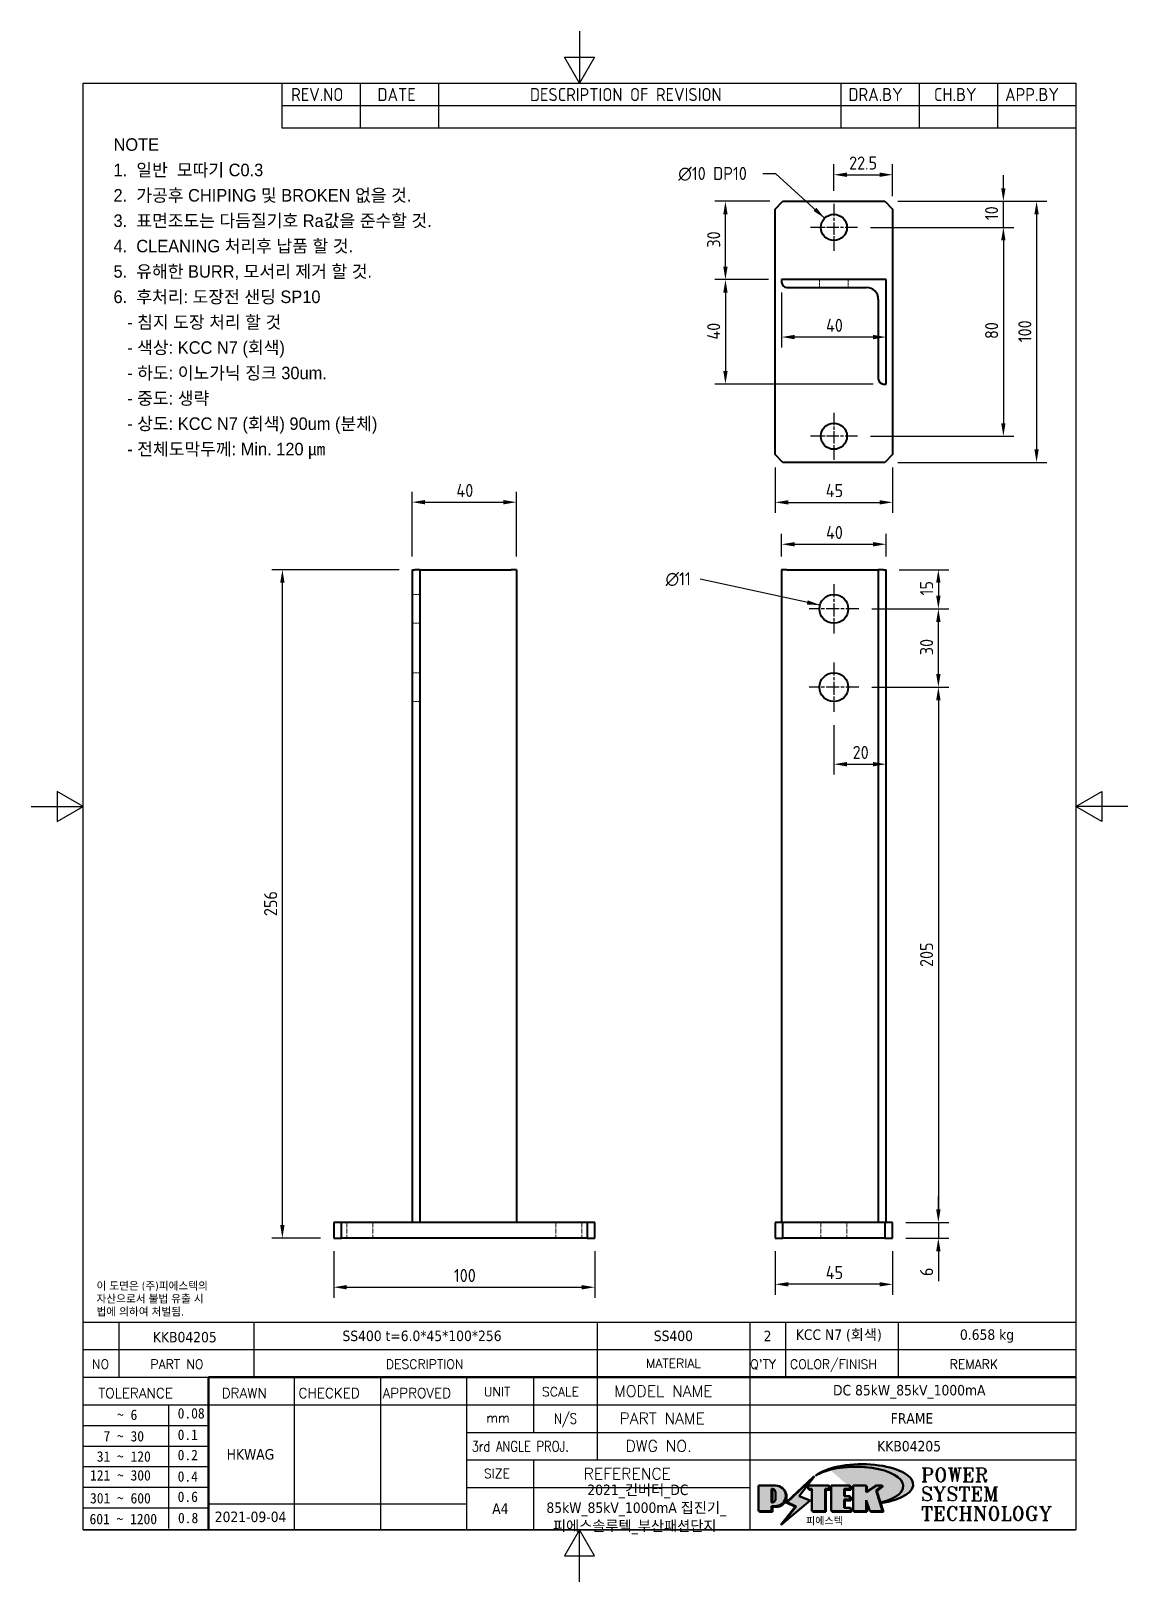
# Model space of a CAD drawing. Header units: millimetres. Extents: x 0 to 420, y 0 to 594.
import ezdxf
from ezdxf.enums import TextEntityAlignment as Align

# ---------------------------------------------------------------- set-up
doc = ezdxf.new("R2010")
doc.units = ezdxf.units.MM
doc.header["$LTSCALE"] = 2
doc.linetypes.add('CHAIN', pattern=[0.35429999999999995, 0.2362, -0.0295, 0.0591, -0.0295])
doc.linetypes.add('DASHED', pattern=[0.2067, 0.1654, -0.0413])
doc.layers.get('0').update_dxf_attribs({"color": 3, "lineweight": 25})
for name, color, linetype, lineweight in [('가려진 것(ISO)', 2, 'DASHED', 18), ('가시적인 것(ISO)', 3, 'Continuous', 40), ('경계(ISO)', 7, 'Continuous', 25), ('기호(ISO)', 5, 'Continuous', 25), ('제목(ISO)', 5, 'Continuous', 50), ('중심 표식(ISO)', 1, 'Continuous', 25), ('치수(ISO)', 2, 'Continuous', 25), ('해치(ISO)', 7, 'Continuous', 18)]:
    doc.layers.add(name, color=color, linetype=linetype, lineweight=lineweight)
doc.styles.add('HAN_291', font='')
doc.styles.add('HAN_370', font='', dxfattribs={"width": 2})
doc.styles.add('ISO Proportiona M2B', font='isocp.shx')
doc.styles.add('ISO Proportional', font='arial.ttf')
doc.styles.add('RC_284', font='ROMANC.shx')
doc.styles.add('RC_287', font='ROMANC.shx')
doc.styles.add('RC_292', font='ROMANC.shx')
doc.styles.add('ROMANT_294', font='romant.shx')
doc.styles.add('문자 텍스트_PSTEK_POSCO', font='isocp.shx')
doc.styles.add('치수 텍스트_PSTEK_POSCO', font='isocp.shx')
doc.styles.add('텍스트 스타일198', font='tahoma.ttf')
doc.styles.add('텍스트 스타일333', font='ROMANC.shx', dxfattribs={"width": 0.800000011920929})
doc.styles.get('HAN_291').set_extended_font_data('GulimChe')
doc.styles.get('HAN_370').set_extended_font_data('GulimChe')
doc.dimstyles.new('치수_PSTEK_POSCO', dxfattribs={"dimscale": 2, "dimtxt": 2.5, "dimasz": 2.5, "dimexe": 2, "dimexo": 2.5, "dimgap": 1, "dimtad": 1, "dimrnd": 1e-08, "dimdsep": 46, "dimtxsty": '치수 텍스트_PSTEK_POSCO', "dimcen": 0.09, "dimdle": 10, "dimclrd": 7, "dimclre": 7, "dimclrt": 2, "dimadec": 1, "dimazin": 2, "dimtfac": 1, "dimtmove": 0, "dimatfit": 3, "dimfxl": 0, "dimtolj": 1, "dimlwd": -1, "dimlwe": -1, "dimarcsym": 0})
doc.dimstyles.new('치수_PSTEK_POSCO$7', dxfattribs={"dimscale": 2, "dimtxt": 2.5, "dimasz": 2.5, "dimexe": 2, "dimexo": 2.5, "dimgap": 1, "dimtad": 1, "dimrnd": 1e-08, "dimdsep": 46, "dimtxsty": '치수 텍스트_PSTEK_POSCO', "dimcen": 0.09, "dimdle": 10, "dimclrd": 7, "dimclre": 7, "dimclrt": 2, "dimadec": 1, "dimazin": 2, "dimtfac": 1, "dimtmove": 0, "dimatfit": 3, "dimfxl": 0, "dimtolj": 1, "dimlwd": -1, "dimlwe": -1, "dimarcsym": 0})

msp = doc.modelspace()

# ---------------------------------------------------------------- texts
at = {"layer": '기호(ISO)', "color": 2, "char_height": 5, "attachment_point": 4, "line_spacing_factor": 0.4375, "style": '치수 텍스트_PSTEK_POSCO'}
for s, insert, width in [('{\\fAIGDT|b0|i0;\\H5.0000;n\\fisocp|b0|i0;\\H5.0000;10 DP10}', (247.8214774847993, 539.2802405240216), 30.35555981993674), ('{\\fAIGDT|b0|i0;\\H5.0000;n\\fisocp|b0|i0;\\H5.0000;11}', (242.9431898319438, 384.0661511968793), 11.26908839344978)]:
    msp.add_mtext(s, dxfattribs=dict(at, insert=insert, width=width))
at = {"layer": '기호(ISO)', "color": 7, "insert": (25.06900351854039, 108.3280345626945), "char_height": 3.00000011920929, "width": 51.89632758619327, "attachment_point": 4, "line_spacing_factor": 0.9878842234611511, "style": '문자 텍스트_PSTEK_POSCO'}
msp.add_mtext('{\\fTahoma|b0|i0;\\H3.0000;이 도면은 (주)피에스텍의\\P자산으로서 불법 유출 시 \\P법에 의하여 처벌됨.}', dxfattribs=at)

# ---------------------------------------------------------------- blocks, each defined once
blk = doc.blocks.new('경계 Default Border')
at = {"layer": '경계(ISO)', "flags": 128}
for points in [[(105, 297.0000076293945), (105, 287.0000076293945), (102.1132469177246, 292.0000076293945), (107.8867530822754, 292.0000076293945), (105, 287.0000076293945)], [(10, 10), (10, 287.0000076293945), (200, 287.0000076293945), (200, 10), (10, 10)], [(0, 148.5000038146973), (10, 148.5000038146973), (5, 151.3867473602295), (5, 145.6132507324219), (10, 148.5000038146973)], [(210, 148.5000038146973), (200, 148.5000038146973), (205, 151.3867473602295), (205, 145.6132507324219), (200, 148.5000038146973)], [(105, 0), (105, 10), (102.1132469177246, 5), (107.8867530822754, 5), (105, 10)]]:
    blk.add_lwpolyline(points, dxfattribs=at)
blk = doc.blocks.new('제목 블록 PSTEK')
for color, points in [(252, [(317.2195697678507, 17.0593801673321), (322.0326348870767, 21.62682475217465), (322.2781991042243, 21.94392121864296), (317.0471853425802, 16.97985676345368), (318.7512090904202, 16.1899260703855), (316.0018030350395, 12.71868385740789), (316.3356552234328, 13.00206718743325), (318.9235935156908, 16.2694494742633)]), (5, [(321.6183518841322, 17.4193704504104), (319.5281351041078, 18.24969419629727), (322.4505835294948, 22.02344462252142), (317.2195697678507, 17.0593801673321), (318.9235935156908, 16.2694494742633), (316.1741874603099, 12.79820726128571)]), (1, [(324.4839107253602, 19.60711530335299), (325.2419748254881, 19.60711530335299), (325.2419748254881, 20.25857663940324), (321.2266040451076, 20.25857663940324), (321.2266040451076, 19.60711530335299), (321.9846681452406, 19.60711530335299), (321.9846681452406, 15.3430047401139), (324.4839107253602, 15.3430047401139)]), (252, [(321.9846681452406, 19.60711530335299), (321.4042753185749, 19.60711530335299), (321.4042753185749, 19.45905590879572), (321.9846681452406, 19.45905590879572)]), (252, [(324.6615819988275, 19.45905590879572), (325.4196460989604, 19.45905590879572), (325.4196460989604, 20.11051724484596), (325.2419748254881, 20.11051724484596), (325.2419748254881, 19.60711530335299), (324.4839107253602, 19.60711530335299), (324.4839107253602, 15.3430047401139), (322.1623394187076, 15.3430047401139), (322.1623394187076, 15.19494534555726), (324.6615819988275, 15.19494534555726)]), (1, [(329.2277337269622, 20.25857663940324), (325.65654113025, 20.25857663940324), (325.65654113025, 15.3430047401139), (329.3580259941756, 15.3430047401139), (329.3580259941756, 15.9944660761648), (328.1137701654877, 15.9944660761648), (328.1137701654877, 17.56360607323003), (329.2277337269622, 17.56360607323003), (329.2277337269622, 18.25543873810179), (328.1137701654877, 18.25543873810179), (328.1137701654877, 19.60711530335299), (329.2277337269622, 19.60711530335299)]), (252, [(328.2914414389548, 19.45905590879572), (329.4054050004294, 19.45905590879572), (329.4054050004294, 20.11051724484596), (329.2277337269622, 20.11051724484596), (329.2277337269622, 19.60711530335299), (328.1137701654877, 19.60711530335299), (328.1137701654877, 18.25543873810179), (328.2914414389548, 18.25543873810179)]), (252, [(328.2914414389548, 17.41554667867274), (329.4054050004294, 17.41554667867274), (329.4054050004294, 18.10737934354514), (329.2277337269622, 18.10737934354514), (329.2277337269622, 17.56360607323003), (328.1137701654877, 17.56360607323003), (328.1137701654877, 15.9944660761648), (328.2914414389548, 15.9944660761648)]), (1, [(332.3312149849806, 20.25857663940324), (329.8592894925411, 20.25857663940324), (329.8592894925411, 15.3430047401139), (332.3312149849806, 15.3430047401139), (332.3312149849806, 17.4318630164523), (333.0701931098801, 15.3430047401139), (335.4855464857051, 15.3430047401139), (334.2514536401189, 19.30614745124769), (335.4379594596742, 20.25857663940324), (334.3071782107978, 20.25857663940324), (332.3312149849806, 18.99741471888304)]), (252, [(332.5088862584528, 20.1105172448466), (332.3312149849806, 20.1105172448466), (332.3312149849806, 18.99741471888368), (332.5088862584528, 19.11081371413894)]), (252, [(335.6156307331414, 20.11051724484596), (335.2535118015555, 20.11051724484596), (334.2514536401189, 19.30614745124769), (335.4855464857051, 15.3430047401139), (333.1954852176545, 15.3430047401139), (333.2478643833523, 15.19494534555726), (335.6632177591723, 15.19494534555726), (334.4291249135862, 19.15808805669106)]), (252, [(329.5356972676428, 15.8464066816075), (329.3580259941756, 15.8464066816075), (329.3580259941756, 15.3430047401139), (325.8342124037171, 15.3430047401139), (325.8342124037171, 15.19494534555726), (329.5356972676428, 15.19494534555726)]), (252, [(332.5088862584528, 16.92964231796647), (332.3312149849806, 17.43186301645164), (332.3312149849806, 15.3430047401139), (330.0369607660135, 15.3430047401139), (330.0369607660135, 15.19494534555726), (332.5088862584528, 15.19494534555726)])]:
    blk.add_hatch(color=color).paths.add_polyline_path(points)
h = blk.add_hatch(color=1)
edge = h.paths.add_edge_path(flags=0)
edge.add_line((314.2242174273352, 19.60711530335299), (314.2242174273352, 17.00126995915134))
edge.add_line((314.2242174273352, 17.00126995915134), (314.3485873187598, 17.00126995915134))
edge.add_arc((314.3485873187598, 17.6527312952023), 0.6514613360509371, 270, 360)
edge.add_line((315.0000486548106, 17.6527312952023), (315.0000486548106, 18.95565396730211))
edge.add_arc((314.3485873187598, 18.95565396730212), 0.6514613360508712, 0, 90)
edge.add_line((314.3485873187598, 19.60711530335299), (314.2242174273352, 19.60711530335299))
edge = h.paths.add_edge_path()
edge.add_arc((314.9847713324306, 18.28938669179658), 1.969189947606664, 269.9999999999959, 450)
edge.add_line((314.9847713324306, 20.25857663940318), (311.7664314776902, 20.25857663940324))
edge.add_line((311.7664314776902, 20.25857663940324), (311.7664314776902, 15.3430047401139))
edge.add_line((311.7664314776902, 15.3430047401139), (314.2242174273352, 15.3430047401139))
edge.add_line((314.2242174273352, 15.3430047401139), (314.2242174273352, 16.32019674418991))
edge.add_line((314.2242174273352, 16.32019674418991), (314.9847713324307, 16.32019674418991))
h = blk.add_hatch(color=252)
edge = h.paths.add_edge_path()
edge.add_arc((314.9847713324309, 18.28938669179657), 1.969189947606666, 270, 406.8278729790604)
edge.add_arc((315.1624426058984, 18.1413272972396), 1.969189947606962, -90, 53.560984836317004, ccw=False)
edge.add_line((315.1624426058984, 16.17213734963263), (314.4018887008024, 16.17213734963263))
edge.add_line((314.4018887008024, 16.17213734963263), (314.4018887008024, 15.19494534555726))
edge.add_line((314.4018887008024, 15.19494534555726), (311.9441027511573, 15.19494534555726))
edge.add_line((311.9441027511573, 15.19494534555726), (311.9441027511573, 15.3430047401139))
edge.add_line((311.9441027511573, 15.3430047401139), (314.2242174273352, 15.3430047401139))
edge.add_line((314.2242174273352, 15.3430047401139), (314.2242174273352, 16.32019674418991))
edge.add_line((314.2242174273352, 16.32019674418991), (314.9847713324309, 16.32019674418991))
h = blk.add_hatch(color=252)
edge = h.paths.add_edge_path()
edge.add_line((314.4018887008024, 19.45905590879572), (314.5262585922315, 19.45905590879572))
edge.add_arc((314.5262585922314, 18.80759457274939), 0.6514613360463194, 60.4189348879147, 90.00000000000318, ccw=False)
edge.add_arc((314.3485873187602, 18.95565396730057), 0.6514613360524251, 39.96992292766206, 90.00000000009999)
edge.add_line((314.3485873187591, 19.60711530335307), (314.2242174273352, 19.60711530335298))
edge.add_line((314.2242174273352, 19.60711530335299), (314.2242174273352, 17.00126995915134))
edge.add_line((314.2242174273352, 17.00126995915134), (314.3485873187591, 17.00126995915134))
edge.add_arc((314.3485873187568, 17.652731295233), 0.6514613360816299, 270.0000000002, 274.6930825552478)
edge.add_line((314.4018887008024, 17.0034541317032), (314.4018887008024, 19.45905590879572))
at = {"layer": '해치(ISO)', "true_color": 0x27d1fc}
h = blk.add_hatch(color=140, dxfattribs=at)
edge = h.paths.add_edge_path()
edge.add_ellipse((330.3660919371412, 20.15576403068321), major_axis=(9.100907360794343, 0), ratio=0.4069904968023172, start_angle=301.3098473703837, end_angle=507.7436900681698)
edge.add_ellipse((331.5340919371412, 20.4634168429492), major_axis=(-9.82350664112931, 0), ratio=0.3942600559756514, start_angle=111.51207141178469, end_angle=334.47025347086895, ccw=False)
edge.add_line((335.1363447531188, 16.8601935978785), (335.0955236905705, 16.99119398620872))
at = {"color": 180}
for p, q in [((182.475792979055, 11.79100474011392), (182.4757929790549, 51.56524660363496)), ((182.4757929790549, 51.56524660363496), (372.4757929537551, 51.56524660363496)), ((189.2651435055721, 51.56524660363496), (189.2651435055722, 41.00524660363494)), ((215.2152739891528, 41.00524660363494), (215.2152739891528, 51.56524660363496)), ((280.8758854511282, 51.56524660363496), (280.8758854511282, 41.00524660363494)), ((310.0881549537552, 51.56524660363496), (310.0881549537553, 41.00524660363494)), ((316.9044520275131, 51.56524660363496), (316.9044520275127, 41.00524660363494)), ((338.4566026226726, 51.56524660363496), (338.4566026226727, 41.00524660363494)), ((372.4757929537551, 51.56524660363496), (372.4757929537551, 11.79100474011389)), ((182.475792979055, 46.2852466036349), (372.4757929537551, 46.28524660363492)), ((182.475792979055, 41.00524660363493), (206.451475290024, 41.00524660363493)), ((222.9401812389276, 11.79100474011392), (222.9401812389276, 41.00524660363494)), ((239.4288871878316, 11.79100474011392), (239.4288871878316, 41.00524660363494)), ((255.9175931367356, 11.79100474011392), (255.9175931367356, 41.00524660363494)), ((268.6918866058747, 41.00524660363494), (268.6918866058747, 30.44524660363498)), ((280.8758854511282, 41.00524660363494), (280.8758854511282, 25.16524660363502)), ((310.088154953755, 41.00524660363494), (310.088154953755, 11.79100474011392)), ((182.475792979055, 35.72524660363497), (206.451475290024, 35.72524660363497)), ((198.8621818849491, 12.02524660363491), (198.8621818849491, 35.72524660363497)), ((206.451475290024, 35.72524660363497), (372.4757929537551, 35.72524660363497)), ((182.475792979055, 31.77524660363492), (206.451475290024, 31.77524660363492)), ((255.917593136736, 30.44524660363498), (372.4757929537552, 30.44524660363501)), ((182.475792979055, 27.82524660363487), (206.451475290024, 27.82524660363487)), ((182.475792979055, 23.87524660363505), (206.451475290024, 23.87524660363505)), ((255.9175931367359, 25.16524660363502), (372.4757929537552, 25.165246603635)), ((268.6918866058744, 25.16524660363502), (268.6918866058744, 11.79100474011392)), ((182.475792979055, 19.92524660363478), (206.451475290024, 19.92524660363478)), ((255.9175931367359, 19.88524660363481), (310.0881549537553, 19.88524660363481)), ((182.475792979055, 15.97524660363496), (206.451475290024, 15.97524660363496)), ((206.451475290024, 16.74100474011396), (255.9175931367359, 16.74100474011396)), ((182.475792979055, 11.79100474011392), (372.4757929537551, 11.79100474011389))]:
    blk.add_line(p, q, dxfattribs=at)
at = {"color": 7, "lineweight": 50}
for p, q in [((206.4514752900237, 11.79100474011392), (206.4514752900237, 41.00524660363494)), ((206.451475290024, 41.00524660363494), (372.4757929537551, 41.00524660363496))]:
    blk.add_line(p, q, dxfattribs=at)
at = {"color": 7}
for p, q in [((322.2781991042243, 21.94392121864296), (317.0471853425802, 16.97985676345368)), ((322.4505835294948, 22.02344462252142), (317.2195697678507, 17.0593801673321)), ((317.2195697678507, 17.0593801673321), (322.0326348870767, 21.62682475217465)), ((319.5281351041078, 18.24969419629727), (322.4505835294948, 22.02344462252142)), ((322.0326348870767, 21.62682475217465), (322.2781991042243, 21.94392121864296)), ((311.7664314776902, 20.25900474011391), (311.7664314776902, 15.34300474011391)), ((314.9847713324309, 20.25857663940324), (311.7664314776902, 20.25857663940324)), ((314.9847713324309, 20.25857663940324), (311.7664314776902, 20.25857663940324)), ((311.7664314776902, 20.25857663940324), (311.7664314776902, 15.3430047401139)), ((314.2242174273352, 17.00126995915134), (314.2242174273352, 19.60711530335299)), ((314.2242174273352, 19.60711530335299), (314.3485873187591, 19.60711530335299)), ((314.3485873187591, 19.60711530335299), (314.2242174273352, 19.60711530335299)), ((314.2242174273352, 19.60711530335299), (314.2242174273352, 17.00126995915134)), ((314.2242174273352, 17.00126995915134), (314.2242174273352, 19.60711530335299)), ((314.2242174273352, 19.60711530335299), (314.3485873187591, 19.60711530335299)), ((314.4018887008024, 19.45905590879572), (314.5262585922314, 19.45905590879572)), ((314.4018887008024, 17.0034541317032), (314.4018887008024, 19.45905590879572)), ((315.0000486548106, 18.95565396730275), (315.0000486548106, 17.65273129520161)), ((315.0000486548106, 18.95565396730275), (315.0000486548106, 17.65273129520161)), ((321.6183518841322, 17.4193704504104), (319.5281351041078, 18.24969419629727)), ((325.2419748254881, 20.25857663940324), (321.2266040451076, 20.25857663940324)), ((321.2266040451076, 20.25857663940324), (321.2266040451076, 19.60711530335299)), ((325.2419748254881, 20.25857663940324), (321.2266040451076, 20.25857663940324)), ((321.2266040451076, 20.25857663940324), (321.2266040451076, 19.60711530335299)), ((321.2266040451076, 19.60711530335299), (321.9846681452406, 19.60711530335299)), ((321.2266040451076, 19.60711530335299), (321.9846681452406, 19.60711530335299)), ((321.4042753185749, 19.60711530335299), (321.4042753185749, 19.45905590879572)), ((321.9846681452406, 19.60711530335299), (321.4042753185749, 19.60711530335299)), ((321.4042753185749, 19.45905590879572), (321.9846681452406, 19.45905590879572)), ((321.9846681452406, 19.60711530335299), (321.9846681452406, 15.3430047401139)), ((321.9846681452406, 19.45905590879572), (321.9846681452406, 19.60711530335299)), ((321.9846681452406, 19.60711530335299), (321.9846681452406, 15.3430047401139)), ((324.4839107253602, 19.60711530335299), (325.2419748254881, 19.60711530335299)), ((324.4839107253602, 15.3430047401139), (324.4839107253602, 19.60711530335299)), ((325.2419748254881, 19.60711530335299), (324.4839107253602, 19.60711530335299)), ((324.4839107253602, 19.60711530335299), (324.4839107253602, 15.3430047401139)), ((324.4839107253602, 19.60711530335299), (325.2419748254881, 19.60711530335299)), ((324.4839107253602, 15.3430047401139), (324.4839107253602, 19.60711530335299)), ((324.6615819988275, 19.45905590879572), (325.4196460989604, 19.45905590879572)), ((324.6615819988275, 15.19494534555726), (324.6615819988275, 19.45905590879572)), ((325.2419748254881, 19.60711530335299), (325.2419748254881, 20.25857663940324)), ((325.2419748254881, 19.60711530335299), (325.2419748254881, 20.25857663940324)), ((325.4196460989604, 20.11051724484596), (325.2419748254881, 20.11051724484596)), ((325.2419748254881, 20.11051724484596), (325.2419748254881, 19.60711530335299)), ((325.4196460989604, 19.45905590879572), (325.4196460989604, 20.11051724484596)), ((329.2277337269622, 20.25857663940324), (325.65654113025, 20.25857663940324)), ((325.65654113025, 20.25857663940324), (325.65654113025, 15.3430047401139)), ((325.65654113025, 20.25857663940324), (325.65654113025, 15.3430047401139)), ((329.2277337269622, 20.25857663940324), (325.65654113025, 20.25857663940324)), ((328.1137701654877, 18.25543873810179), (328.1137701654877, 19.60711530335299)), ((328.1137701654877, 19.60711530335299), (329.2277337269622, 19.60711530335299)), ((329.2277337269622, 19.60711530335299), (328.1137701654877, 19.60711530335299)), ((328.1137701654877, 19.60711530335299), (328.1137701654877, 18.25543873810179)), ((328.1137701654877, 18.25543873810179), (328.1137701654877, 19.60711530335299)), ((328.1137701654877, 19.60711530335299), (329.2277337269622, 19.60711530335299)), ((329.2277337269622, 18.25543873810179), (328.1137701654877, 18.25543873810179)), ((328.1137701654877, 18.25543873810179), (328.2914414389548, 18.25543873810179)), ((329.2277337269622, 18.25543873810179), (328.1137701654877, 18.25543873810179)), ((328.2914414389548, 18.25543873810179), (328.2914414389548, 19.45905590879572)), ((328.2914414389548, 19.45905590879572), (329.4054050004294, 19.45905590879572)), ((329.2277337269622, 19.60711530335299), (329.2277337269622, 20.25857663940324)), ((329.2277337269622, 19.60711530335299), (329.2277337269622, 20.25857663940324)), ((329.4054050004294, 20.11051724484596), (329.2277337269622, 20.11051724484596)), ((329.2277337269622, 20.11051724484596), (329.2277337269622, 19.60711530335299)), ((329.2277337269622, 17.56360607323003), (329.2277337269622, 18.25543873810179)), ((329.2277337269622, 17.56360607323003), (329.2277337269622, 18.25543873810179)), ((329.4054050004294, 18.10737934354514), (329.2277337269622, 18.10737934354514)), ((329.2277337269622, 18.10737934354514), (329.2277337269622, 17.56360607323003)), ((329.4054050004294, 19.45905590879572), (329.4054050004294, 20.11051724484596)), ((329.4054050004294, 17.41554667867274), (329.4054050004294, 18.10737934354514)), ((332.3312149849806, 20.25857663940324), (329.8592894925411, 20.25857663940324)), ((329.8592894925411, 20.25857663940324), (329.8592894925411, 15.3430047401139)), ((329.8592894925411, 20.25857663940324), (329.8592894925411, 15.3430047401139)), ((332.3312149849806, 20.25857663940324), (329.8592894925411, 20.25857663940324)), ((334.3071782107978, 20.25857663940324), (332.3312149849806, 18.99741471888304)), ((332.3312149849806, 18.99741471888304), (332.3312149849806, 20.25857663940324)), ((334.3071782107978, 20.25857663940324), (332.3312149849806, 18.99741471888304)), ((332.3312149849806, 18.99741471888304), (332.3312149849806, 20.25857663940324)), ((332.5088862584528, 20.1105172448466), (332.3312149849806, 20.1105172448466)), ((332.3312149849806, 20.1105172448466), (332.3312149849806, 18.99741471888368)), ((332.3312149849806, 18.99741471888368), (332.5088862584528, 19.11081371413894)), ((332.5088862584528, 19.11081371413894), (332.5088862584528, 20.1105172448466)), ((334.2514536401189, 19.30614745124769), (335.4379594596742, 20.25857663940324)), ((334.2514536401189, 19.30614745124769), (335.4379594596742, 20.25857663940324)), ((335.2535118015555, 20.11051724484596), (334.2514536401189, 19.30614745124769)), ((335.4855464857051, 15.3430047401139), (334.2514536401189, 19.30614745124769)), ((334.2514536401189, 19.30614745124769), (335.4855464857051, 15.3430047401139)), ((335.4855464857051, 15.3430047401139), (334.2514536401189, 19.30614745124769)), ((335.4379594596742, 20.25857663940324), (334.3071782107978, 20.25857663940324)), ((335.4379594596742, 20.25857663940324), (334.3071782107978, 20.25857663940324)), ((334.4291249135862, 19.15808805669104), (335.6156307331414, 20.11051724484596)), ((335.6632177591723, 15.19494534555726), (334.4291249135862, 19.15808805669104)), ((335.6156307331414, 20.11051724484596), (335.2535118015555, 20.11051724484596)), ((311.7664314776902, 15.3430047401139), (314.2242174273352, 15.3430047401139)), ((311.7664314776902, 15.3430047401139), (314.2242174273352, 15.3430047401139)), ((314.2242174273352, 15.3430047401139), (311.9441027511573, 15.3430047401139)), ((311.9441027511573, 15.3430047401139), (311.9441027511573, 15.19494534555726)), ((311.9441027511573, 15.19494534555726), (314.4018887008024, 15.19494534555726)), ((314.3485873187591, 17.00126995915134), (314.2242174273352, 17.00126995915134)), ((314.2242174273352, 17.00126995915134), (314.3485873187591, 17.00126995915134)), ((314.3485873187591, 17.00126995915134), (314.2242174273352, 17.00126995915134)), ((314.2242174273352, 16.32019674418991), (314.9847713324309, 16.32019674418991)), ((314.2242174273352, 15.3430047401139), (314.2242174273352, 16.32019674418991)), ((314.9847713324309, 16.32019674418991), (314.2242174273352, 16.32019674418991)), ((314.2242174273352, 16.32019674418991), (314.2242174273352, 15.3430047401139)), ((314.2242174273352, 16.32019674418991), (314.9847713324309, 16.32019674418991)), ((314.2242174273352, 15.3430047401139), (314.2242174273352, 16.32019674418991)), ((314.4018887008024, 16.17213734963263), (315.162442605898, 16.17213734963263)), ((314.4018887008024, 15.19494534555726), (314.4018887008024, 16.17213734963263)), ((318.7512090904202, 16.1899260703855), (316.0018030350395, 12.71868385740789)), ((316.1741874603099, 12.79820726128571), (321.6183518841322, 17.4193704504104)), ((318.9235935156908, 16.2694494742633), (316.1741874603099, 12.79820726128571)), ((316.3356552234328, 13.00206718743325), (318.9235935156908, 16.2694494742633)), ((317.0471853425802, 16.97985676345368), (318.7512090904202, 16.1899260703855)), ((318.9235935156908, 16.2694494742633), (317.2195697678507, 17.0593801673321)), ((317.2195697678507, 17.0593801673321), (318.9235935156908, 16.2694494742633)), ((321.9846681452406, 15.3430047401139), (324.4839107253602, 15.3430047401139)), ((321.9846681452406, 15.3430047401139), (324.4839107253602, 15.3430047401139)), ((324.4839107253602, 15.3430047401139), (322.1623394187076, 15.3430047401139)), ((322.1623394187076, 15.3430047401139), (322.1623394187076, 15.19494534555726)), ((322.1623394187076, 15.19494534555726), (324.6615819988275, 15.19494534555726)), ((325.65654113025, 15.3430047401139), (329.3580259941756, 15.3430047401139)), ((325.65654113025, 15.3430047401139), (329.3580259941756, 15.3430047401139)), ((329.3580259941756, 15.3430047401139), (325.8342124037171, 15.3430047401139)), ((325.8342124037171, 15.3430047401139), (325.8342124037171, 15.19494534555726)), ((325.8342124037171, 15.19494534555726), (329.5356972676428, 15.19494534555726)), ((328.1137701654877, 17.56360607323003), (329.2277337269622, 17.56360607323003)), ((328.1137701654877, 15.9944660761648), (328.1137701654877, 17.56360607323003)), ((329.2277337269622, 17.56360607323003), (328.1137701654877, 17.56360607323003)), ((328.1137701654877, 17.56360607323003), (328.1137701654877, 15.9944660761648)), ((328.1137701654877, 17.56360607323003), (329.2277337269622, 17.56360607323003)), ((328.1137701654877, 15.9944660761648), (328.1137701654877, 17.56360607323003)), ((329.3580259941756, 15.9944660761648), (328.1137701654877, 15.9944660761648)), ((328.1137701654877, 15.9944660761648), (328.2914414389548, 15.9944660761648)), ((329.3580259941756, 15.9944660761648), (328.1137701654877, 15.9944660761648)), ((328.2914414389548, 15.9944660761648), (328.2914414389548, 17.41554667867274)), ((328.2914414389548, 17.41554667867274), (329.4054050004294, 17.41554667867274)), ((329.3580259941756, 15.3430047401139), (329.3580259941756, 15.9944660761648)), ((329.3580259941756, 15.3430047401139), (329.3580259941756, 15.9944660761648)), ((329.5356972676428, 15.8464066816075), (329.3580259941756, 15.8464066816075)), ((329.3580259941756, 15.8464066816075), (329.3580259941756, 15.3430047401139)), ((329.5356972676428, 15.19494534555726), (329.5356972676428, 15.8464066816075)), ((329.8592894925411, 15.3430047401139), (332.3312149849806, 15.3430047401139)), ((329.8592894925411, 15.3430047401139), (332.3312149849806, 15.3430047401139)), ((332.3312149849806, 15.3430047401139), (330.0369607660135, 15.3430047401139)), ((330.0369607660135, 15.3430047401139), (330.0369607660135, 15.19494534555726)), ((330.0369607660135, 15.19494534555726), (332.5088862584528, 15.19494534555726)), ((332.3312149849806, 17.4318630164523), (333.0701931098801, 15.3430047401139)), ((332.3312149849806, 15.3430047401139), (332.3312149849806, 17.4318630164523)), ((332.5088862584528, 16.92964231796647), (332.3312149849806, 17.43186301645164)), ((332.3312149849806, 17.43186301645164), (332.3312149849806, 15.3430047401139)), ((332.3312149849806, 17.4318630164523), (333.0701931098801, 15.3430047401139)), ((332.3312149849806, 15.3430047401139), (332.3312149849806, 17.4318630164523)), ((332.5088862584528, 15.19494534555726), (332.5088862584528, 16.92964231796647)), ((333.0701931098801, 15.3430047401139), (335.4855464857051, 15.3430047401139)), ((333.0701931098801, 15.3430047401139), (335.4855464857051, 15.3430047401139)), ((335.4855464857051, 15.3430047401139), (333.1954852176545, 15.3430047401139)), ((333.1954852176545, 15.3430047401139), (333.2478643833523, 15.19494534555726)), ((333.2478643833523, 15.19494534555726), (335.6632177591723, 15.19494534555726)), ((345.0447381189468, 17.50375595811051), (344.9867755289346, 17.689895936919)), ((316.0018030350395, 12.71868385740789), (316.3356552234328, 13.00206718743325))]:
    blk.add_line(p, q, dxfattribs=at)
at = {"color": 5}
for p, q in [((322.4505835294948, 22.02344462252142), (317.2195697678507, 17.0593801673321)), ((319.5281351041078, 18.24969419629727), (322.4505835294948, 22.02344462252142)), ((321.6183518841322, 17.4193704504104), (319.5281351041078, 18.24969419629727)), ((316.1741874603099, 12.79820726128571), (321.6183518841322, 17.4193704504104)), ((318.9235935156908, 16.2694494742633), (316.1741874603099, 12.79820726128571)), ((317.2195697678507, 17.0593801673321), (318.9235935156908, 16.2694494742633))]:
    blk.add_line(p, q, dxfattribs=at)
at = {"color": 1}
for p, q in [((314.9847713324309, 20.25857663940324), (311.7664314776902, 20.25857663940324)), ((311.7664314776902, 20.25857663940324), (311.7664314776902, 15.3430047401139)), ((314.2242174273352, 17.00126995915134), (314.2242174273352, 19.60711530335299)), ((314.2242174273352, 19.60711530335299), (314.3485873187591, 19.60711530335299)), ((315.0000486548106, 18.95565396730275), (315.0000486548106, 17.65273129520161)), ((325.2419748254881, 20.25857663940324), (321.2266040451076, 20.25857663940324)), ((321.2266040451076, 20.25857663940324), (321.2266040451076, 19.60711530335299)), ((321.2266040451076, 19.60711530335299), (321.9846681452406, 19.60711530335299)), ((321.9846681452406, 19.60711530335299), (321.9846681452406, 15.3430047401139)), ((324.4839107253602, 19.60711530335299), (325.2419748254881, 19.60711530335299)), ((324.4839107253602, 15.3430047401139), (324.4839107253602, 19.60711530335299)), ((325.2419748254881, 19.60711530335299), (325.2419748254881, 20.25857663940324)), ((329.2277337269622, 20.25857663940324), (325.65654113025, 20.25857663940324)), ((325.65654113025, 20.25857663940324), (325.65654113025, 15.3430047401139)), ((328.1137701654877, 18.25543873810179), (328.1137701654877, 19.60711530335299)), ((328.1137701654877, 19.60711530335299), (329.2277337269622, 19.60711530335299)), ((329.2277337269622, 18.25543873810179), (328.1137701654877, 18.25543873810179)), ((329.2277337269622, 19.60711530335299), (329.2277337269622, 20.25857663940324)), ((329.2277337269622, 17.56360607323003), (329.2277337269622, 18.25543873810179)), ((332.3312149849806, 20.25857663940324), (329.8592894925411, 20.25857663940324)), ((329.8592894925411, 20.25857663940324), (329.8592894925411, 15.3430047401139)), ((334.3071782107978, 20.25857663940324), (332.3312149849806, 18.99741471888304)), ((332.3312149849806, 18.99741471888304), (332.3312149849806, 20.25857663940324)), ((334.2514536401189, 19.30614745124769), (335.4379594596742, 20.25857663940324)), ((335.4855464857051, 15.3430047401139), (334.2514536401189, 19.30614745124769)), ((335.4379594596742, 20.25857663940324), (334.3071782107978, 20.25857663940324)), ((311.7664314776902, 15.3430047401139), (314.2242174273352, 15.3430047401139)), ((314.3485873187591, 17.00126995915134), (314.2242174273352, 17.00126995915134)), ((314.2242174273352, 16.32019674418991), (314.9847713324309, 16.32019674418991)), ((314.2242174273352, 15.3430047401139), (314.2242174273352, 16.32019674418991)), ((321.9846681452406, 15.3430047401139), (324.4839107253602, 15.3430047401139)), ((325.65654113025, 15.3430047401139), (329.3580259941756, 15.3430047401139)), ((328.1137701654877, 17.56360607323003), (329.2277337269622, 17.56360607323003)), ((328.1137701654877, 15.9944660761648), (328.1137701654877, 17.56360607323003)), ((329.3580259941756, 15.9944660761648), (328.1137701654877, 15.9944660761648)), ((329.3580259941756, 15.3430047401139), (329.3580259941756, 15.9944660761648)), ((329.8592894925411, 15.3430047401139), (332.3312149849806, 15.3430047401139)), ((332.3312149849806, 17.4318630164523), (333.0701931098801, 15.3430047401139)), ((332.3312149849806, 15.3430047401139), (332.3312149849806, 17.4318630164523)), ((333.0701931098801, 15.3430047401139), (335.4855464857051, 15.3430047401139))]:
    blk.add_line(p, q, dxfattribs=at)
at = {"color": 7}
for centre, radius, start, end in [((314.3485873187598, 18.95565396730211), 0.6514613360508712, 0, 90), ((314.3485873187602, 18.95565396730057), 0.6514613360524251, 39.96992292766117, 90), ((314.3485873187598, 18.95565396730212), 0.6514613360508712, 0, 90), ((314.5262585922314, 18.80759457274939), 0.6514613360463193, 60.41893488791137, 90), ((314.9847713324309, 18.28938669179658), 1.969189947606665, 270, 90), ((314.9847713324309, 18.28938669179658), 1.969189947606665, 270, 90), ((314.9847713324307, 18.2893866917965), 1.969189947606594, 270, 46.82787297909833), ((315.1624426058984, 18.1413272972396), 1.969189947606961, 270, 53.56098483636067), ((314.3485873187597, 17.65273129520228), 0.6514613360509381, 270, 0), ((314.3485873187598, 17.6527312952023), 0.6514613360509381, 270, 0), ((314.3485873187568, 17.652731295233), 0.6514613360816299, 270, 274.6930825552478)]:
    blk.add_arc(centre, radius, start, end, dxfattribs=at)
at = {"color": 1}
for centre, radius, start, end in [((314.3485873187598, 18.95565396730211), 0.6514613360508712, 0, 90), ((314.9847713324309, 18.28938669179657), 1.969189947606665, 270, 90), ((314.3485873187598, 17.6527312952023), 0.6514613360509381, 270, 0)]:
    blk.add_arc(centre, radius, start, end, dxfattribs=at)
at = {"layer": '제목(ISO)', "lineweight": 18}
blk.add_line((182.475792979055, 35.72500474011393), (182.475792979055, 11.79100474011392), dxfattribs=at)
at = {"layer": '제목(ISO)'}
for p, q in [((322.2781991042243, 21.94392121864296), (317.0471853425802, 16.97985676345368)), ((322.4505835294948, 22.02344462252142), (317.2195697678507, 17.0593801673321)), ((317.2195697678507, 17.0593801673321), (322.0326348870767, 21.62682475217465)), ((319.5281351041078, 18.24969419629727), (322.4505835294948, 22.02344462252142)), ((322.0326348870767, 21.62682475217465), (322.2781991042243, 21.94392121864296)), ((314.9847713324306, 20.25857663940324), (311.7664314776902, 20.25857663940324)), ((311.7664314776902, 20.25857663940324), (311.7664314776902, 15.3430047401139)), ((314.2242174273352, 17.00126995915134), (314.2242174273352, 19.60711530335299)), ((314.2242174273352, 19.60711530335299), (314.3485873187598, 19.60711530335299)), ((314.3485873187591, 19.60711530335299), (314.2242174273352, 19.60711530335299)), ((314.2242174273352, 19.60711530335299), (314.2242174273352, 17.00126995915134)), ((314.4018887008024, 19.45905590879572), (314.5262585922314, 19.45905590879572)), ((314.4018887008024, 17.0034541317032), (314.4018887008024, 19.45905590879572)), ((315.0000486548106, 18.95565396730211), (315.0000486548106, 17.6527312952023)), ((321.6183518841322, 17.4193704504104), (319.5281351041078, 18.24969419629727)), ((325.2419748254881, 20.25857663940324), (321.2266040451076, 20.25857663940324)), ((321.2266040451076, 20.25857663940324), (321.2266040451076, 19.60711530335299)), ((321.2266040451076, 19.60711530335299), (321.9846681452406, 19.60711530335299)), ((321.9846681452406, 19.60711530335299), (321.4042753185749, 19.60711530335299)), ((321.4042753185749, 19.60711530335299), (321.4042753185749, 19.45905590879572)), ((321.4042753185749, 19.45905590879572), (321.9846681452406, 19.45905590879572)), ((321.9846681452406, 19.60711530335299), (321.9846681452406, 15.3430047401139)), ((321.9846681452406, 19.45905590879572), (321.9846681452406, 19.60711530335299)), ((324.4839107253602, 19.60711530335299), (325.2419748254881, 19.60711530335299)), ((324.4839107253602, 15.3430047401139), (324.4839107253602, 19.60711530335299)), ((325.2419748254881, 19.60711530335299), (324.4839107253602, 19.60711530335299)), ((324.4839107253602, 19.60711530335299), (324.4839107253602, 15.3430047401139)), ((324.6615819988275, 19.45905590879572), (325.4196460989604, 19.45905590879572)), ((324.6615819988275, 15.19494534555726), (324.6615819988275, 19.45905590879572)), ((325.2419748254881, 19.60711530335299), (325.2419748254881, 20.25857663940324)), ((325.4196460989604, 20.11051724484596), (325.2419748254881, 20.11051724484596)), ((325.2419748254881, 20.11051724484596), (325.2419748254881, 19.60711530335299)), ((325.4196460989604, 19.45905590879572), (325.4196460989604, 20.11051724484596)), ((329.2277337269622, 20.25857663940324), (325.65654113025, 20.25857663940324)), ((325.65654113025, 20.25857663940324), (325.65654113025, 15.3430047401139)), ((328.1137701654877, 18.25543873810179), (328.1137701654877, 19.60711530335299)), ((328.1137701654877, 19.60711530335299), (329.2277337269622, 19.60711530335299)), ((329.2277337269622, 19.60711530335299), (328.1137701654877, 19.60711530335299)), ((328.1137701654877, 19.60711530335299), (328.1137701654877, 18.25543873810179)), ((329.2277337269622, 18.25543873810179), (328.1137701654877, 18.25543873810179)), ((328.1137701654877, 18.25543873810179), (328.2914414389548, 18.25543873810179)), ((328.2914414389548, 19.45905590879572), (329.4054050004294, 19.45905590879572)), ((328.2914414389548, 18.25543873810179), (328.2914414389548, 19.45905590879572)), ((329.2277337269622, 19.60711530335299), (329.2277337269622, 20.25857663940324)), ((329.4054050004294, 20.11051724484596), (329.2277337269622, 20.11051724484596)), ((329.2277337269622, 20.11051724484596), (329.2277337269622, 19.60711530335299)), ((329.2277337269622, 17.56360607323003), (329.2277337269622, 18.25543873810179)), ((329.4054050004294, 18.10737934354514), (329.2277337269622, 18.10737934354514)), ((329.2277337269622, 18.10737934354514), (329.2277337269622, 17.56360607323003)), ((329.4054050004294, 19.45905590879572), (329.4054050004294, 20.11051724484596)), ((329.4054050004294, 17.41554667867274), (329.4054050004294, 18.10737934354514)), ((332.3312149849806, 20.25857663940324), (329.8592894925411, 20.25857663940324)), ((329.8592894925411, 20.25857663940324), (329.8592894925411, 15.3430047401139)), ((334.3071782107978, 20.25857663940324), (332.3312149849806, 18.99741471888304)), ((332.3312149849806, 18.99741471888304), (332.3312149849806, 20.25857663940324)), ((332.5088862584528, 20.1105172448466), (332.3312149849806, 20.1105172448466)), ((332.3312149849806, 20.1105172448466), (332.3312149849806, 18.99741471888368)), ((332.3312149849806, 18.99741471888368), (332.5088862584528, 19.11081371413894)), ((332.5088862584528, 19.11081371413894), (332.5088862584528, 20.1105172448466)), ((334.2514536401189, 19.30614745124769), (335.4379594596742, 20.25857663940324)), ((335.2535118015555, 20.11051724484596), (334.2514536401189, 19.30614745124769)), ((335.4855464857051, 15.3430047401139), (334.2514536401189, 19.30614745124769)), ((334.2514536401189, 19.30614745124769), (335.4855464857051, 15.3430047401139)), ((335.4379594596742, 20.25857663940324), (334.3071782107978, 20.25857663940324)), ((334.4291249135862, 19.15808805669106), (335.6156307331414, 20.11051724484596)), ((335.6632177591723, 15.19494534555726), (334.4291249135862, 19.15808805669106)), ((335.6156307331414, 20.11051724484596), (335.2535118015555, 20.11051724484596)), ((311.7664314776902, 15.3430047401139), (314.2242174273352, 15.3430047401139)), ((314.2242174273352, 15.3430047401139), (311.9441027511573, 15.3430047401139)), ((311.9441027511573, 15.3430047401139), (311.9441027511573, 15.19494534555726)), ((311.9441027511573, 15.19494534555726), (314.4018887008024, 15.19494534555726)), ((314.3485873187598, 17.00126995915134), (314.2242174273352, 17.00126995915134)), ((314.2242174273352, 17.00126995915134), (314.3485873187591, 17.00126995915134)), ((314.2242174273352, 15.3430047401139), (314.2242174273352, 16.32019674418991)), ((314.2242174273352, 16.32019674418991), (314.9847713324307, 16.32019674418991)), ((314.9847713324309, 16.32019674418991), (314.2242174273352, 16.32019674418991)), ((314.2242174273352, 16.32019674418991), (314.2242174273352, 15.3430047401139)), ((314.4018887008024, 15.19494534555726), (314.4018887008024, 16.17213734963263)), ((314.4018887008024, 16.17213734963263), (315.1624426058984, 16.17213734963263)), ((318.7512090904202, 16.1899260703855), (316.0018030350395, 12.71868385740789)), ((316.1741874603099, 12.79820726128571), (321.6183518841322, 17.4193704504104)), ((318.9235935156908, 16.2694494742633), (316.1741874603099, 12.79820726128571)), ((316.3356552234328, 13.00206718743325), (318.9235935156908, 16.2694494742633)), ((317.0471853425802, 16.97985676345368), (318.7512090904202, 16.1899260703855)), ((317.2195697678507, 17.0593801673321), (318.9235935156908, 16.2694494742633)), ((318.9235935156908, 16.2694494742633), (317.2195697678507, 17.0593801673321)), ((321.9846681452406, 15.3430047401139), (324.4839107253602, 15.3430047401139)), ((324.4839107253602, 15.3430047401139), (322.1623394187076, 15.3430047401139)), ((322.1623394187076, 15.3430047401139), (322.1623394187076, 15.19494534555726)), ((322.1623394187076, 15.19494534555726), (324.6615819988275, 15.19494534555726)), ((325.65654113025, 15.3430047401139), (329.3580259941756, 15.3430047401139)), ((329.3580259941756, 15.3430047401139), (325.8342124037171, 15.3430047401139)), ((325.8342124037171, 15.3430047401139), (325.8342124037171, 15.19494534555726)), ((325.8342124037171, 15.19494534555726), (329.5356972676428, 15.19494534555726)), ((328.1137701654877, 15.9944660761648), (328.1137701654877, 17.56360607323003)), ((328.1137701654877, 17.56360607323003), (329.2277337269622, 17.56360607323003)), ((329.2277337269622, 17.56360607323003), (328.1137701654877, 17.56360607323003)), ((328.1137701654877, 17.56360607323003), (328.1137701654877, 15.9944660761648)), ((329.3580259941756, 15.9944660761648), (328.1137701654877, 15.9944660761648)), ((328.1137701654877, 15.9944660761648), (328.2914414389548, 15.9944660761648)), ((328.2914414389548, 17.41554667867274), (329.4054050004294, 17.41554667867274)), ((328.2914414389548, 15.9944660761648), (328.2914414389548, 17.41554667867274)), ((329.3580259941756, 15.3430047401139), (329.3580259941756, 15.9944660761648)), ((329.5356972676428, 15.8464066816075), (329.3580259941756, 15.8464066816075)), ((329.3580259941756, 15.8464066816075), (329.3580259941756, 15.3430047401139)), ((329.5356972676428, 15.19494534555726), (329.5356972676428, 15.8464066816075)), ((329.8592894925411, 15.3430047401139), (332.3312149849806, 15.3430047401139)), ((332.3312149849806, 15.3430047401139), (330.0369607660135, 15.3430047401139)), ((330.0369607660135, 15.3430047401139), (330.0369607660135, 15.19494534555726)), ((330.0369607660135, 15.19494534555726), (332.5088862584528, 15.19494534555726)), ((332.3312149849806, 15.3430047401139), (332.3312149849806, 17.4318630164523)), ((332.3312149849806, 17.4318630164523), (333.0701931098801, 15.3430047401139)), ((332.5088862584528, 16.92964231796647), (332.3312149849806, 17.43186301645164)), ((332.3312149849806, 17.43186301645164), (332.3312149849806, 15.3430047401139)), ((332.5088862584528, 15.19494534555726), (332.5088862584528, 16.92964231796647)), ((333.0701931098801, 15.3430047401139), (335.4855464857051, 15.3430047401139)), ((335.4855464857051, 15.3430047401139), (333.1954852176545, 15.3430047401139)), ((333.1954852176545, 15.3430047401139), (333.2478643833523, 15.19494534555726)), ((333.2478643833523, 15.19494534555726), (335.6632177591723, 15.19494534555726)), ((316.0018030350395, 12.71868385740789), (316.3356552234328, 13.00206718743325))]:
    blk.add_line(p, q, dxfattribs=at)
at = {"layer": '제목(ISO)', "color": 4}
blk.add_line((335.1363447531188, 16.8601935978785), (335.0955236905705, 16.99119398620872), dxfattribs=at)
at = {"layer": '제목(ISO)'}
for centre, radius, start, end in [((314.3485873187598, 18.95565396730212), 0.6514613360508712, 0, 90), ((314.3485873187602, 18.95565396730057), 0.6514613360524251, 39.96992292766117, 90), ((314.5262585922314, 18.80759457274939), 0.6514613360463193, 60.41893488791137, 90), ((314.9847713324306, 18.28938669179658), 1.969189947606664, 46.82787297909431, 90), ((314.9847713324307, 18.2893866917965), 1.969189947606594, 270, 46.82787297909833), ((314.9847713324309, 18.28938669179657), 1.969189947606666, 270, 46.8278729790603), ((315.1624426058984, 18.1413272972396), 1.969189947606962, 270, 53.56098483631701), ((314.3485873187598, 17.6527312952023), 0.6514613360509371, 270, 0), ((314.3485873187568, 17.652731295233), 0.6514613360816299, 270, 274.6930825552478)]:
    blk.add_arc(centre, radius, start, end, dxfattribs=at)
at = {"layer": '제목(ISO)', "color": 4}
for centre, major_axis, ratio, start_param, end_param in [((331.5340919371412, 20.4634168429492), (9.82350664112931, 0), 0.3942600559756514, 5.087845455444478, 8.97919982663645), ((330.3660919371412, 20.15576403068321), (9.100907360794343, 0), 0.4069904968023172, 5.258848905294775, 8.861799147915196)]:
    blk.add_ellipse(centre, major_axis=major_axis, ratio=ratio, start_param=start_param, end_param=end_param, dxfattribs=at)
at = {"color": 2}
for s, height, style, p in [('COLOR/FINISH', 1.742399930953979, 'RC_284', (317.7725341324144, 42.62317362549192)), ('NO', 1.742399930953979, 'RC_284', (184.135398793432, 42.62317362549192)), ('PART NO', 1.742399930953979, 'RC_284', (195.3359407378685, 42.62317362549192)), ('DESCRIPTION', 1.742399930953979, 'RC_284', (240.4025565652523, 42.62317362549192)), ("Q'TY", 1.742399930953979, 'RC_284', (310.1440786515383, 42.62317362549192)), ('REMARK', 1.742399930953979, 'RC_284', (348.346649953877, 42.62317362549192)), (' TOLERANCE', 1.899999976158142, 'RC_287', (184.0872874387979, 37.00893196870329)), ('DRAWN', 1.899999976158142, 'RC_287', (208.9766620976279, 37.00893196870329)), ('CHECKED', 1.899999976158142, 'RC_287', (223.6856844514997, 37.00893196870329)), ('APPROVED', 1.899999976158142, 'RC_287', (239.7795453577791, 37.00893196870329)), ('UNIT', 1.742399930953979, 'RC_284', (259.1652673287452, 37.34317362549218)), ('SCALE', 1.742399930953979, 'RC_284', (270.2934779252897, 37.34317362549218)), ('MODEL NAME', 2.178000062704086, 'RC_292', (284.096330289083, 37.25462520371384)), ('    ~ 6', 2.000000029802322, 'HAN_291', (183.7721304966814, 32.8176515608431)), ('0.08', 2.000000029802322, 'HAN_291', (200.5467345600617, 33.09873600004101)), ('mm', 1.742399930953979, 'RC_284', (259.6505418159997, 32.3543089683787)), ('PART NAME', 2.178000062704086, 'RC_292', (285.1416959765849, 32.03045329421792)), ('  7 ~ 30', 2.000000029802322, 'HAN_291', (183.7721304966814, 28.70538114822415)), ('0.1', 2.000000029802322, 'HAN_291', (200.5467345600617, 28.98646558742206)), (' 31 ~ 120', 2.000000029802322, 'HAN_291', (183.7721304966814, 24.82628181916237)), ('0.2', 2.000000029802322, 'HAN_291', (200.5467345600617, 25.10736625836028)), (' DWG NO.', 2.178000062704086, 'RC_292', (284.8124284083233, 26.75045329421772)), ('121 ~ 300', 2.000000029802322, 'HAN_291', (183.7721304966814, 21.21401206133254)), ('0.4', 2.000000029802322, 'HAN_291', (200.5467345600617, 20.99509650053045)), ('SIZE', 1.742399930953979, 'RC_284', (259.1652673287452, 21.69497768947366)), ('REFERENCE', 2.178000062704086, 'RC_292', (278.2741065029841, 21.43214925458022)), ('301 ~ 600', 2.000000029802322, 'HAN_291', (183.7721304966814, 16.83491273227077)), ('0.6', 2.000000029802322, 'HAN_291', (200.5467345600617, 17.11599717146868)), ('0.8', 2.000000029802322, 'HAN_291', (200.6097246063884, 13.05732192299702)), ('601 ~ 1200', 2.000000029802322, 'HAN_291', (183.6802025156883, 12.84759660881125))]:
    blk.add_text(s, height=height, dxfattribs=dict(at, style=style)).set_placement(p)
at = {"color": 2, "style": 'RC_284'}
blk.add_text('MATERIAL', height=1.742399930953979, dxfattribs=at).set_placement((295.4820202024417, 43.64524660363492), align=Align.MIDDLE_CENTER)
at = {"color": 7, "style": '텍스트 스타일333', "width": 0.7999999523162842}
blk.add_text('N/S', height=2.000000029802322, dxfattribs=at).set_placement((274.7838860285014, 33.08524660363496), align=Align.MIDDLE_CENTER)
at = {"color": 2, "style": '텍스트 스타일333', "width": 0.7999999523162842}
blk.add_text('3rd ANGLE PROJ.', height=2.000000029802322, dxfattribs=at).set_placement((256.8430306642954, 26.76148381654429))
at = {"color": 7, "style": 'ROMANT_294'}
for s, p in [('POWER', (342.82727231297, 20.97115304607566)), ('SYSTEM', (342.82727231297, 17.3284636719184)), ('TECHNOLOGY', (342.82727231297, 13.57194088644453))]:
    blk.add_text(s, height=2.700000107288361, dxfattribs=at).set_placement(p)
at = {"color": 7, "insert": (320.8519732224835, 14.21236326823155), "char_height": 1.400000005960464, "attachment_point": 1, "line_spacing_factor": 0.3319999873638153, "style": 'HAN_370'}
blk.add_mtext('\\fHY견고딕|b0|i0;\\H1.4000;피에스텍', dxfattribs=at)
at = {"layer": '제목(ISO)', "color": 7, "style": '텍스트 스타일198'}
for tag, p in [('부품_번호_001', (195.8064908440141, 47.68004260673702)), ('설명_001', (232.0994537117427, 47.92245856837096)), ('재질_001', (291.700959055687, 47.92591818687281)), ("3._Q'TY_001", (312.7327037528258, 47.90442725317898)), ('4._COLOR_001', (318.8823080002845, 48.15666943221776)), ('질량\\P3;_001', (350.3046145979153, 48.1643332325385)), ('1._MODEL_NAME_001', (326.0176446881414, 37.52172745615292)), ('제목_001', (337.0520861829366, 32.12134216388962)), ('설계자_001', (209.9396160013646, 25.23446884679021)), ('부품_번호_001', (334.465731097246, 26.8052465951949)), ('프로젝트_001', (278.9744245225954, 18.43818283951269)), ('작성_날짜_001', (207.6508315629738, 13.26600473167383)), ('시트_크기_001', (260.7634369704525, 14.8381256569732)), ('프로젝트_002', (271.1389644161678, 15.01430360086118)), ('프로젝트_003', (272.3954135944161, 11.55047762554502))]:
    blk.add_attdef(tag, p, '', height=2.000000029802322, dxfattribs=at)
for tag, p in [('점검자', (231.1845342133799, 26.23312567187446)), ('엔지니어링_승인자', (247.673240162284, 26.23312567187446)), ('점검_날짜', (231.1845342133799, 14.26600474011394)), ('엔지니어링_승인_날짜', (247.6732401622839, 14.26600474011394))]:
    blk.add_attdef(tag, text='', height=2.000000029802322, dxfattribs=at).set_placement(p, align=Align.MIDDLE_CENTER)
blk = doc.blocks.new('리비전 내역')
at = {"layer": '기호(ISO)'}
for p, q in [((48.00000000000001, 287.0000076293945), (200, 287.0000076293945)), ((48.00000000000001, 287.0000076293945), (48.00000000000001, 282.7200076293945)), ((63.00000000000001, 287.0000076293945), (63.00000000000001, 282.7200076293945)), ((78, 287.0000076293945), (78, 282.7200076293945)), ((155, 287.0000076293945), (155, 282.7200076293945)), ((170, 287.0000076293945), (170, 282.7200076293945)), ((185, 287.0000076293945), (185, 282.7200076293945)), ((200, 287.0000076293945), (200, 282.7200076293945)), ((48.00000000000001, 282.7200076293945), (200, 282.7200076293945)), ((48.00000000000001, 282.7200076293945), (48.00000000000001, 278.4400076293945)), ((63.00000000000001, 282.7200076293945), (63.00000000000001, 278.4400076293945)), ((78, 282.7200076293945), (78, 278.4400076293945)), ((155, 282.7200076293945), (155, 278.4400076293945)), ((170, 282.7200076293945), (170, 278.4400076293945)), ((185, 282.7200076293945), (185, 278.4400076293945)), ((200, 282.7200076293945), (200, 278.4400076293945)), ((48.00000000000001, 278.4400076293945), (200, 278.4400076293945))]:
    blk.add_line(p, q, dxfattribs=at)
at = {"layer": '기호(ISO)', "color": 2, "char_height": 2.5, "attachment_point": 7, "style": 'ISO Proportiona M2B'}
for s, insert in [('REV.NO', (49.7871163682308, 283.5831900503393)), ('DATE', (66.31423177283666, 283.5831900503393)), ('DESCRIPTION OF REVISION', (95.50702043336295, 283.5831900503393)), ('DRA.BY', (156.4757339553203, 283.5831900503393)), ('CH.BY', (172.8642915086116, 283.5831900503393)), ('APP.BY', (186.4777339604403, 283.5831900503393))]:
    blk.add_mtext(s, dxfattribs=dict(at, insert=insert))
blk = doc.blocks.new('*D23')
at = {"layer": 'Defpoints', "color": 0, "transparency": 16777216}
for p in [(185.8913887916124, 413.5507362066046), (145.8913887916009, 387.6977198656404), (185.8913887916124, 387.6977198656404)]:
    blk.add_point(p, dxfattribs=at)
at = {"layer": '치수(ISO)', "color": 7, "transparency": 16777216}
for p, q in [((145.8913887916009, 392.6977198656404), (145.8913887916009, 417.5507362066046)), ((185.8913887916124, 392.6977198656404), (185.8913887916124, 417.5507362066046)), ((150.8913887916009, 413.5507362066046), (180.8913887916124, 413.5507362066046))]:
    blk.add_line(p, q, dxfattribs=at)
for points in [[(150.8913887916009, 414.3840695399379), (150.8913887916009, 412.7174028732713), (145.8913887916009, 413.5507362066046)], [(180.8913887916124, 414.3840695399379), (180.8913887916124, 412.7174028732713), (185.8913887916124, 413.5507362066046)]]:
    blk.add_solid(points, dxfattribs=at)
at = {"layer": '치수(ISO)', "color": 2, "transparency": 16777216, "insert": (162.8894202876696, 418.0507362066046), "char_height": 5, "attachment_point": 4, "style": '치수 텍스트_PSTEK_POSCO'}
blk.add_mtext('\\A1;40', dxfattribs=at)
blk = doc.blocks.new('*D24')
at = {"layer": 'Defpoints', "color": 0, "transparency": 16777216}
for p in [(115.891388791601, 131.6977198656404), (215.891388791601, 131.6977198656403), (215.891388791601, 112.883975123241)]:
    blk.add_point(p, dxfattribs=at)
at = {"layer": '치수(ISO)', "color": 7, "transparency": 16777216}
for p, q in [((115.891388791601, 126.6977198656404), (115.891388791601, 108.883975123241)), ((215.891388791601, 126.6977198656403), (215.891388791601, 108.883975123241)), ((120.891388791601, 112.883975123241), (210.891388791601, 112.883975123241))]:
    blk.add_line(p, q, dxfattribs=at)
for points in [[(120.891388791601, 113.7173084565744), (120.891388791601, 112.0506417899077), (115.891388791601, 112.883975123241)], [(210.891388791601, 113.7173084565744), (210.891388791601, 112.0506417899077), (215.891388791601, 112.883975123241)]]:
    blk.add_solid(points, dxfattribs=at)
at = {"layer": '치수(ISO)', "color": 2, "transparency": 16777216, "insert": (161.889420287664, 117.383975123241), "char_height": 5, "attachment_point": 4, "style": '치수 텍스트_PSTEK_POSCO'}
blk.add_mtext('\\A1;100', dxfattribs=at)
blk = doc.blocks.new('*D25')
at = {"layer": 'Defpoints', "color": 0, "transparency": 16777216}
for p in [(96.23717753621108, 387.6977198656404), (145.8913887916009, 387.6977198656404), (115.891388791601, 131.6977198656403)]:
    blk.add_point(p, dxfattribs=at)
at = {"layer": '치수(ISO)', "color": 7, "transparency": 16777216}
for p, q in [((140.8913887916009, 387.6977198656404), (92.23717753621108, 387.6977198656404)), ((96.23717753621102, 136.6977198656403), (96.23717753621108, 382.6977198656404)), ((110.891388791601, 131.6977198656403), (92.23717753621102, 131.6977198656403))]:
    blk.add_line(p, q, dxfattribs=at)
for points in [[(95.40384420287775, 382.6977198656404), (97.0705108695444, 382.6977198656404), (96.23717753621108, 387.6977198656404)], [(95.40384420287769, 136.6977198656403), (97.07051086954435, 136.6977198656403), (96.23717753621102, 131.6977198656403)]]:
    blk.add_solid(points, dxfattribs=at)
at = {"layer": '치수(ISO)', "color": 2, "transparency": 16777216, "insert": (91.73668541022676, 255.0102198656404), "char_height": 5, "attachment_point": 4, "rotation": 90, "style": '치수 텍스트_PSTEK_POSCO'}
blk.add_mtext('\\A1;256', dxfattribs=at)
blk = doc.blocks.new('*D26')
at = {"layer": 'Defpoints', "color": 0, "transparency": 16777216}
for p in [(326.8986536532864, 528.7978456490125), (326.8986536532864, 428.7978456490126), (384.9948807517303, 428.7978456490125)]:
    blk.add_point(p, dxfattribs=at)
at = {"layer": '치수(ISO)', "color": 7, "transparency": 16777216}
for p, q in [((331.8986536532864, 528.7978456490125), (388.9948807517303, 528.7978456490125)), ((384.9948807517303, 523.7978456490125), (384.9948807517303, 433.7978456490125)), ((331.8986536532864, 428.7978456490126), (388.9948807517303, 428.7978456490125))]:
    blk.add_line(p, q, dxfattribs=at)
for points in [[(384.161547418397, 523.7978456490125), (385.8282140850636, 523.7978456490125), (384.9948807517303, 528.7978456490125)], [(384.161547418397, 433.7978456490125), (385.8282140850636, 433.7978456490125), (384.9948807517303, 428.7978456490125)]]:
    blk.add_solid(points, dxfattribs=at)
at = {"layer": '치수(ISO)', "color": 2, "transparency": 16777216, "insert": (380.4948807517302, 474.7958771450756), "char_height": 5, "attachment_point": 4, "rotation": 90, "style": '치수 텍스트_PSTEK_POSCO'}
blk.add_mtext('\\A1;100', dxfattribs=at)
blk = doc.blocks.new('*D27')
at = {"layer": 'Defpoints', "color": 0, "transparency": 16777216}
for p in [(316.3986536532864, 518.7978456490125), (316.3986536532864, 438.7978456490126), (372.2867016622155, 438.7978456490126)]:
    blk.add_point(p, dxfattribs=at)
at = {"layer": '치수(ISO)', "color": 7, "transparency": 16777216}
for p, q in [((321.3986536532864, 518.7978456490125), (376.2867016622155, 518.7978456490125)), ((372.2867016622155, 513.7978456490125), (372.2867016622155, 443.7978456490126)), ((321.3986536532864, 438.7978456490126), (376.2867016622155, 438.7978456490126))]:
    blk.add_line(p, q, dxfattribs=at)
for points in [[(371.4533683288822, 513.7978456490125), (373.1200349955488, 513.7978456490125), (372.2867016622155, 518.7978456490125)], [(371.4533683288822, 443.7978456490126), (373.1200349955488, 443.7978456490126), (372.2867016622155, 438.7978456490126)]]:
    blk.add_solid(points, dxfattribs=at)
at = {"layer": '치수(ISO)', "color": 2, "transparency": 16777216, "insert": (367.7867016622155, 476.0458771450756), "char_height": 5, "attachment_point": 4, "rotation": 90, "style": '치수 텍스트_PSTEK_POSCO'}
blk.add_mtext('\\A1;80', dxfattribs=at)
blk = doc.blocks.new('*D28')
at = {"layer": 'Defpoints', "color": 0, "transparency": 16777216}
for p in [(265.8766005921129, 528.7978456490125), (287.8986536532864, 528.7978456490125), (287.3986536532864, 498.7978456490867)]:
    blk.add_point(p, dxfattribs=at)
at = {"layer": '치수(ISO)', "color": 7, "transparency": 16777216}
for p, q in [((282.8986536532864, 528.7978456490125), (261.8766005921129, 528.7978456490125)), ((265.8766005921129, 503.7978456490867), (265.8766005921129, 523.7978456490125)), ((282.3986536532864, 498.7978456490867), (261.8766005921129, 498.7978456490867))]:
    blk.add_line(p, q, dxfattribs=at)
for points in [[(265.0432672587796, 523.7978456490125), (266.7099339254463, 523.7978456490125), (265.8766005921129, 528.7978456490125)], [(265.0432672587796, 503.7978456490867), (266.7099339254463, 503.7978456490867), (265.8766005921129, 498.7978456490867)]]:
    blk.add_solid(points, dxfattribs=at)
at = {"layer": '치수(ISO)', "color": 2, "transparency": 16777216, "insert": (261.3766005921129, 511.0458771451127), "char_height": 5, "attachment_point": 4, "rotation": 90, "style": '치수 텍스트_PSTEK_POSCO'}
blk.add_mtext('\\A1;30', dxfattribs=at)
blk = doc.blocks.new('*D29')
at = {"layer": 'Defpoints', "color": 0, "transparency": 16777216}
for p in [(284.8986536532864, 431.7978456490126), (329.8986536532864, 431.7978456490126), (329.8986536532864, 413.4854376967111)]:
    blk.add_point(p, dxfattribs=at)
at = {"layer": '치수(ISO)', "color": 7, "transparency": 16777216}
for p, q in [((284.8986536532864, 426.7978456490126), (284.8986536532864, 409.4854376967111)), ((329.8986536532864, 426.7978456490126), (329.8986536532864, 409.4854376967111)), ((289.8986536532864, 413.4854376967111), (324.8986536532864, 413.4854376967111))]:
    blk.add_line(p, q, dxfattribs=at)
for points in [[(289.8986536532864, 414.3187710300444), (289.8986536532864, 412.6521043633778), (284.8986536532864, 413.4854376967111)], [(324.8986536532864, 414.3187710300444), (324.8986536532864, 412.6521043633778), (329.8986536532864, 413.4854376967111)]]:
    blk.add_solid(points, dxfattribs=at)
at = {"layer": '치수(ISO)', "color": 2, "transparency": 16777216, "insert": (304.2951002626931, 417.9854376967111), "char_height": 5, "attachment_point": 4, "style": '치수 텍스트_PSTEK_POSCO'}
blk.add_mtext('\\A1;45', dxfattribs=at)
blk = doc.blocks.new('*D30')
at = {"layer": 'Defpoints', "color": 0, "transparency": 16777216}
for p in [(329.8986536532864, 538.9544251361427), (307.3986536532864, 527.7978456490125), (329.8986536532864, 525.7978456490125)]:
    blk.add_point(p, dxfattribs=at)
at = {"layer": '치수(ISO)', "color": 7, "transparency": 16777216}
for p, q in [((307.3986536532864, 532.7978456490125), (307.3986536532864, 542.9544251361427)), ((329.8986536532864, 530.7978456490125), (329.8986536532864, 542.9544251361427)), ((312.3986536532864, 538.9544251361427), (324.8986536532864, 538.9544251361427))]:
    blk.add_line(p, q, dxfattribs=at)
for points in [[(312.3986536532864, 539.7877584694761), (312.3986536532864, 538.1210918028094), (307.3986536532864, 538.9544251361427)], [(324.8986536532864, 539.7877584694761), (324.8986536532864, 538.1210918028094), (329.8986536532864, 538.9544251361427)]]:
    blk.add_solid(points, dxfattribs=at)
at = {"layer": '치수(ISO)', "color": 2, "transparency": 16777216, "insert": (313.2316160107246, 543.454917262127), "char_height": 5, "attachment_point": 4, "style": '치수 텍스트_PSTEK_POSCO'}
blk.add_mtext('\\A1;22.5', dxfattribs=at)
blk = doc.blocks.new('*D31')
at = {"layer": 'Defpoints', "color": 0, "transparency": 16777216}
for p in [(326.8986536532864, 528.7978456490125), (372.2867016622155, 528.7978456490125), (316.3986536532864, 518.7978456490125)]:
    blk.add_point(p, dxfattribs=at)
at = {"layer": '치수(ISO)', "color": 7, "transparency": 16777216}
for p, q in [((372.2867016622155, 533.7978456490125), (372.2867016622155, 538.7978456490125)), ((331.8986536532864, 528.7978456490125), (376.2867016622155, 528.7978456490125)), ((372.2867016622155, 518.7978456490125), (372.2867016622155, 528.7978456490125)), ((321.3986536532864, 518.7978456490125), (376.2867016622155, 518.7978456490125)), ((372.2867016622155, 513.7978456490125), (372.2867016622155, 508.7978456490126))]:
    blk.add_line(p, q, dxfattribs=at)
for points in [[(371.4533683288822, 533.7978456490125), (373.1200349955488, 533.7978456490125), (372.2867016622155, 528.7978456490125)], [(371.4533683288822, 513.7978456490125), (373.1200349955488, 513.7978456490125), (372.2867016622155, 518.7978456490125)]]:
    blk.add_solid(points, dxfattribs=at)
at = {"layer": '치수(ISO)', "color": 2, "transparency": 16777216, "insert": (367.7867016622155, 521.5458771450756), "char_height": 5, "attachment_point": 4, "rotation": 90, "style": '치수 텍스트_PSTEK_POSCO'}
blk.add_mtext('\\A1;10', dxfattribs=at)
blk = doc.blocks.new('*D32')
at = {"layer": 'Defpoints', "color": 0, "transparency": 16777216}
for p in [(287.3986536532864, 498.7978456490867), (265.8766005921129, 458.7978456490868), (327.3986536532864, 458.7978456490868)]:
    blk.add_point(p, dxfattribs=at)
at = {"layer": '치수(ISO)', "color": 7, "transparency": 16777216}
for p, q in [((282.3986536532864, 498.7978456490867), (261.8766005921129, 498.7978456490867)), ((265.8766005921129, 493.7978456490867), (265.8766005921129, 463.7978456490868)), ((322.3986536532864, 458.7978456490868), (261.8766005921129, 458.7978456490868))]:
    blk.add_line(p, q, dxfattribs=at)
for points in [[(265.0432672587796, 493.7978456490867), (266.7099339254463, 493.7978456490867), (265.8766005921129, 498.7978456490867)], [(265.0432672587796, 463.7978456490868), (266.7099339254463, 463.7978456490868), (265.8766005921129, 458.7978456490868)]]:
    blk.add_solid(points, dxfattribs=at)
at = {"layer": '치수(ISO)', "color": 2, "transparency": 16777216, "insert": (261.3766005921129, 475.7958771451497), "char_height": 5, "attachment_point": 4, "rotation": 90, "style": '치수 텍스트_PSTEK_POSCO'}
blk.add_mtext('\\A1;40', dxfattribs=at)
blk = doc.blocks.new('*D33')
at = {"layer": 'Defpoints', "color": 0, "transparency": 16777216}
for p in [(287.3986536532864, 498.7978456490867), (287.3986536532864, 476.7864273856194), (327.3986536532864, 478.7978456490868)]:
    blk.add_point(p, dxfattribs=at)
at = {"layer": '치수(ISO)', "color": 7, "transparency": 16777216}
for p, q in [((287.3986536532864, 493.7978456490867), (287.3986536532864, 472.7864273856194)), ((322.3986536532864, 476.7864273856194), (292.3986536532864, 476.7864273856194))]:
    blk.add_line(p, q, dxfattribs=at)
for points in [[(292.3986536532864, 477.6197607189527), (292.3986536532864, 475.9530940522861), (287.3986536532864, 476.7864273856194)], [(322.3986536532864, 477.6197607189527), (322.3986536532864, 475.9530940522861), (327.3986536532864, 476.7864273856194)]]:
    blk.add_solid(points, dxfattribs=at)
at = {"layer": '치수(ISO)', "color": 2, "transparency": 16777216, "insert": (304.3966851493494, 481.2864273856194), "char_height": 5, "attachment_point": 4, "style": '치수 텍스트_PSTEK_POSCO'}
blk.add_mtext('\\A1;40', dxfattribs=at)
blk = doc.blocks.new('*D34')
at = {"layer": 'Defpoints', "color": 0, "transparency": 16777216}
for p in [(327.3986536532214, 397.4372296515681), (287.3986536532214, 387.6977198656404), (327.3986536532214, 387.6977198656404)]:
    blk.add_point(p, dxfattribs=at)
at = {"layer": '치수(ISO)', "color": 7, "transparency": 16777216}
for p, q in [((287.3986536532214, 392.6977198656404), (287.3986536532214, 401.4372296515681)), ((327.3986536532214, 392.6977198656404), (327.3986536532214, 401.4372296515681)), ((292.3986536532214, 397.4372296515681), (322.3986536532214, 397.4372296515681))]:
    blk.add_line(p, q, dxfattribs=at)
for points in [[(292.3986536532214, 398.2705629849015), (292.3986536532214, 396.6038963182348), (287.3986536532214, 397.4372296515681)], [(322.3986536532214, 398.2705629849015), (322.3986536532214, 396.6038963182348), (327.3986536532214, 397.4372296515681)]]:
    blk.add_solid(points, dxfattribs=at)
at = {"layer": '치수(ISO)', "color": 2, "transparency": 16777216, "insert": (304.3966851492844, 401.9372296515681), "char_height": 5, "attachment_point": 4, "style": '치수 텍스트_PSTEK_POSCO'}
blk.add_mtext('\\A1;40', dxfattribs=at)
blk = doc.blocks.new('*D35')
at = {"layer": 'Defpoints', "color": 0, "transparency": 16777216}
for p in [(307.3986536532214, 333.1977198656404), (327.3986536532214, 313.1977198656403), (327.3986536532214, 313.1977198656404)]:
    blk.add_point(p, dxfattribs=at)
at = {"layer": '치수(ISO)', "color": 7, "transparency": 16777216}
for p, q in [((307.3986536532214, 328.1977198656404), (307.3986536532214, 309.1977198656404)), ((312.3986536532214, 313.1977198656404), (322.3986536532214, 313.1977198656404))]:
    blk.add_line(p, q, dxfattribs=at)
for points in [[(312.3986536532214, 314.0310531989737), (312.3986536532214, 312.364386532307), (307.3986536532214, 313.1977198656404)], [(322.3986536532214, 314.0310531989737), (322.3986536532214, 312.364386532307), (327.3986536532214, 313.1977198656404)]]:
    blk.add_solid(points, dxfattribs=at)
at = {"layer": '치수(ISO)', "color": 2, "transparency": 16777216, "insert": (314.5832008973159, 317.6982119916246), "char_height": 5, "attachment_point": 4, "style": '치수 텍스트_PSTEK_POSCO'}
blk.add_mtext('\\A1;20', dxfattribs=at)
blk = doc.blocks.new('*D36')
at = {"layer": 'Defpoints', "color": 0, "transparency": 16777216}
for p in [(316.8986536532213, 372.6977198656404), (347.3986536532215, 372.6977198656404), (316.8986536532213, 342.6977198656404)]:
    blk.add_point(p, dxfattribs=at)
at = {"layer": '치수(ISO)', "color": 7, "transparency": 16777216}
for p, q in [((321.8986536532213, 372.6977198656404), (351.3986536532215, 372.6977198656404)), ((347.3986536532215, 347.6977198656404), (347.3986536532215, 367.6977198656404)), ((321.8986536532213, 342.6977198656404), (351.3986536532215, 342.6977198656404))]:
    blk.add_line(p, q, dxfattribs=at)
for points in [[(346.5653203198881, 367.6977198656404), (348.2319869865548, 367.6977198656404), (347.3986536532215, 372.6977198656404)], [(346.5653203198881, 347.6977198656404), (348.2319869865548, 347.6977198656404), (347.3986536532215, 342.6977198656404)]]:
    blk.add_solid(points, dxfattribs=at)
at = {"layer": '치수(ISO)', "color": 2, "transparency": 16777216, "insert": (342.8986536532214, 354.9457513617033), "char_height": 5, "attachment_point": 4, "rotation": 90, "style": '치수 텍스트_PSTEK_POSCO'}
blk.add_mtext('\\A1;30', dxfattribs=at)
blk = doc.blocks.new('*D37')
at = {"layer": 'Defpoints', "color": 0, "transparency": 16777216}
for p in [(327.3986536532214, 387.6977198656404), (316.8986536532213, 372.6977198656404), (347.3986536532215, 372.6977198656404)]:
    blk.add_point(p, dxfattribs=at)
at = {"layer": '치수(ISO)', "color": 7, "transparency": 16777216}
for p, q in [((332.3986536532214, 387.6977198656404), (351.3986536532215, 387.6977198656404)), ((347.3986536532215, 382.6977198656404), (347.3986536532215, 377.6977198656404)), ((321.8986536532213, 372.6977198656404), (351.3986536532215, 372.6977198656404))]:
    blk.add_line(p, q, dxfattribs=at)
for points in [[(346.5653203198881, 382.6977198656404), (348.2319869865548, 382.6977198656404), (347.3986536532215, 387.6977198656404)], [(346.5653203198881, 377.6977198656404), (348.2319869865548, 377.6977198656404), (347.3986536532215, 372.6977198656404)]]:
    blk.add_solid(points, dxfattribs=at)
at = {"layer": '치수(ISO)', "color": 2, "transparency": 16777216, "insert": (342.8986536532214, 377.8441664750471), "char_height": 5, "attachment_point": 4, "rotation": 90, "style": '치수 텍스트_PSTEK_POSCO'}
blk.add_mtext('\\A1;15', dxfattribs=at)
blk = doc.blocks.new('*D38')
at = {"layer": 'Defpoints', "color": 0, "transparency": 16777216}
for p in [(316.8986536532213, 342.6977198656404), (329.8986536532214, 137.6977198656404), (347.3986536532215, 137.6977198656404)]:
    blk.add_point(p, dxfattribs=at)
at = {"layer": '치수(ISO)', "color": 7, "transparency": 16777216}
for p, q in [((321.8986536532213, 342.6977198656404), (351.3986536532215, 342.6977198656404)), ((347.3986536532215, 337.6977198656404), (347.3986536532215, 142.6977198656404)), ((334.8986536532214, 137.6977198656404), (351.3986536532215, 137.6977198656404))]:
    blk.add_line(p, q, dxfattribs=at)
for points in [[(346.5653203198881, 337.6977198656404), (348.2319869865548, 337.6977198656404), (347.3986536532215, 342.6977198656404)], [(346.5653203198881, 142.6977198656404), (348.2319869865548, 142.6977198656404), (347.3986536532215, 137.6977198656404)]]:
    blk.add_solid(points, dxfattribs=at)
at = {"layer": '치수(ISO)', "color": 2, "transparency": 16777216, "insert": (342.8981615272372, 235.5306822230786), "char_height": 5, "attachment_point": 4, "rotation": 90, "style": '치수 텍스트_PSTEK_POSCO'}
blk.add_mtext('\\A1;205', dxfattribs=at)
blk = doc.blocks.new('*D39')
at = {"layer": 'Defpoints', "color": 0, "transparency": 16777216}
for p in [(329.8986536532214, 137.6977198656404), (347.3986536532215, 137.6977198656404), (329.8986536532214, 131.6977198656403)]:
    blk.add_point(p, dxfattribs=at)
at = {"layer": '치수(ISO)', "color": 7, "transparency": 16777216}
for p, q in [((347.3986536532215, 142.6977198656404), (347.3986536532215, 147.6977198656404)), ((334.8986536532214, 137.6977198656404), (351.3986536532215, 137.6977198656404)), ((347.3986536532215, 137.6977198656404), (347.3986536532215, 131.6977198656403)), ((334.8986536532214, 131.6977198656403), (351.3986536532215, 131.6977198656403)), ((347.3986536532214, 126.6977198656403), (347.3986536532214, 115.1504757711521))]:
    blk.add_line(p, q, dxfattribs=at)
for points in [[(346.5653203198881, 142.6977198656404), (348.2319869865548, 142.6977198656404), (347.3986536532215, 137.6977198656404)], [(346.5653203198881, 126.6977198656403), (348.2319869865547, 126.6977198656403), (347.3986536532215, 131.6977198656403)]]:
    blk.add_solid(points, dxfattribs=at)
at = {"layer": '치수(ISO)', "color": 2, "transparency": 16777216, "insert": (342.8986536532214, 117.1504757711522), "char_height": 5, "attachment_point": 4, "rotation": 90, "style": '치수 텍스트_PSTEK_POSCO'}
blk.add_mtext('\\A1;6', dxfattribs=at)
blk = doc.blocks.new('*D40')
at = {"layer": 'Defpoints', "color": 0, "transparency": 16777216}
for p in [(284.8986536532214, 131.6977198656403), (329.8986536532214, 131.6977198656403), (284.8986536532214, 114.0031351932114)]:
    blk.add_point(p, dxfattribs=at)
at = {"layer": '치수(ISO)', "color": 7, "transparency": 16777216}
for p, q in [((284.8986536532214, 126.6977198656403), (284.8986536532214, 110.0031351932114)), ((329.8986536532214, 126.6977198656403), (329.8986536532214, 110.0031351932114)), ((324.8986536532214, 114.0031351932114), (289.8986536532214, 114.0031351932114))]:
    blk.add_line(p, q, dxfattribs=at)
for points in [[(289.8986536532214, 114.8364685265448), (289.8986536532214, 113.1698018598781), (284.8986536532214, 114.0031351932114)], [(324.8986536532214, 114.8364685265448), (324.8986536532214, 113.1698018598781), (329.8986536532214, 114.0031351932114)]]:
    blk.add_solid(points, dxfattribs=at)
at = {"layer": '치수(ISO)', "color": 2, "transparency": 16777216, "insert": (304.2951002626281, 118.5031351932114), "char_height": 5, "attachment_point": 4, "style": '치수 텍스트_PSTEK_POSCO'}
blk.add_mtext('\\A1;45', dxfattribs=at)
blk = doc.blocks.new('주석-판금')
at = {"layer": '기호(ISO)', "color": 2, "insert": (-40.77821254730225, 38.06663262657821), "char_height": 3.00000011920929, "width": 116.6778124165837, "attachment_point": 1, "line_spacing_factor": 1.21460747718811, "style": 'ISO Proportional'}
blk.add_mtext('\\f굴림|b0|i0;\\H3.0000;NOTE\\P1.  일반  모따기 C0.3\\P2.  가공후 CHIPING 및 BROKEN 없을 것.\\P3.  표면조도는 다듬질기호 Ra값을 준수할 것.\\P4.  CLEANING 처리후 납품 할 것.\\P5.  유해한 BURR, 모서리 제거 할 것.\\P6.  후처리: 도장전 샌딩 SP10\\P   - 침지 도장 처리 할 것\\P   - 색상:\\f굴림|b0|i0;\\H3.0000; KCC N7 (회색)\\P\\f굴림|b0|i0;\\H3.0000;   - 하도: 이노가닉 징크 30um.\\P   - 중도: 생략\\P   - 상도: KCC N7 (회색) 90um (분체)\\P   - 전체도막두께: Min. 120 ㎛ ', dxfattribs=at)

# ---------------------------------------------------------------- dimensions: what is measured, and where the dimension line sits
at = {"layer": '치수(ISO)', "color": 7}
for base, p1, p2, angle, override, picture, middle in [((329.8986536532864, 538.9544251361427), (307.3986536532864, 527.7978456490125), (329.8986536532864, 525.7978456490125), 180, {"dimdec": 2, "dimtp": 0, "dimtm": -0, "dimtdec": 2, "dimtofl": 0, "dimatfit": 1}, '*D30', (318.6486536532864, 538.9544251361427)), ((372.2867016622155, 528.7978456490125), (316.3986536532864, 518.7978456490125), (326.8986536532864, 528.7978456490125), 90, {"dimdec": 2, "dimtp": 0, "dimtm": -0, "dimtdec": 2, "dimtofl": 1, "dimatfit": 1}, '*D31', (372.2867016622155, 523.7978456490126)), ((265.8766005921129, 528.7978456490125), (287.3986536532864, 498.7978456490867), (287.8986536532864, 528.7978456490125), 90, {"dimdec": 2, "dimtp": 0, "dimtm": -0, "dimtdec": 2, "dimtofl": 0, "dimatfit": 1}, '*D28', (265.8766005921129, 513.7978456490497)), ((384.9948807517303, 428.7978456490125), (326.8986536532864, 528.7978456490125), (326.8986536532864, 428.7978456490126), 270, {"dimdec": 2, "dimtp": 0, "dimtm": -0, "dimtdec": 2, "dimtofl": 0, "dimatfit": 1}, '*D26', (384.9948807517302, 478.7978456490126)), ((372.2867016622155, 438.7978456490126), (316.3986536532864, 518.7978456490125), (316.3986536532864, 438.7978456490126), 90, {"dimdec": 2, "dimtp": 0, "dimtm": -0, "dimtdec": 2, "dimtofl": 0, "dimatfit": 1}, '*D27', (372.2867016622155, 478.7978456490126)), ((265.8766005921129, 458.7978456490868), (287.3986536532864, 498.7978456490867), (327.3986536532864, 458.7978456490868), 90, {"dimdec": 2, "dimtp": 0, "dimtm": -0, "dimtdec": 2, "dimtofl": 0, "dimatfit": 1}, '*D32', (265.8766005921129, 478.7978456490867)), ((287.3986536532864, 476.7864273856194), (327.3986536532864, 478.7978456490868), (287.3986536532864, 498.7978456490867), 180, {"dimdec": 2, "dimse1": 1, "dimtp": 0, "dimtm": -0, "dimtdec": 2, "dimtofl": 0, "dimatfit": 1}, '*D33', (307.3986536532864, 476.7864273856194)), ((185.8913887916124, 413.5507362066046), (145.8913887916009, 387.6977198656404), (185.8913887916124, 387.6977198656404), 180, {"dimdec": 2, "dimtp": 0, "dimtm": -0, "dimtdec": 2, "dimtofl": 0, "dimatfit": 1}, '*D23', (165.8913887916066, 413.5507362066046)), ((327.3986536532214, 397.4372296515681), (287.3986536532214, 387.6977198656404), (327.3986536532214, 387.6977198656404), 180, {"dimdec": 2, "dimtp": 0, "dimtm": -0, "dimtdec": 2, "dimtofl": 0, "dimatfit": 1}, '*D34', (307.3986536532214, 397.4372296515681)), ((96.23717753621108, 387.6977198656404), (115.891388791601, 131.6977198656403), (145.8913887916009, 387.6977198656404), 90, {"dimdec": 2, "dimtp": 0, "dimtm": -0, "dimtdec": 2, "dimtofl": 0, "dimatfit": 1}, '*D25', (96.23717753621101, 259.6977198656404)), ((347.3986536532215, 372.6977198656404), (327.3986536532214, 387.6977198656404), (316.8986536532213, 372.6977198656404), 90, {"dimdec": 2, "dimtp": 0, "dimtm": -0, "dimtdec": 2, "dimtofl": 0, "dimatfit": 1}, '*D37', (347.3986536532214, 380.1977198656404)), ((347.3986536532215, 372.6977198656404), (316.8986536532213, 342.6977198656404), (316.8986536532213, 372.6977198656404), 90, {"dimdec": 2, "dimtp": 0, "dimtm": -0, "dimtdec": 2, "dimtofl": 0, "dimatfit": 1}, '*D36', (347.3986536532214, 357.6977198656404)), ((347.3986536532215, 137.6977198656404), (316.8986536532213, 342.6977198656404), (329.8986536532214, 137.6977198656404), 90, {"dimdec": 2, "dimtp": 0, "dimtm": -0, "dimtdec": 2, "dimtofl": 0, "dimatfit": 1}, '*D38', (347.3986536532214, 240.1977198656404)), ((327.3986536532214, 313.1977198656404), (307.3986536532214, 333.1977198656404), (327.3986536532214, 313.1977198656403), 180, {"dimdec": 2, "dimse2": 1, "dimtp": 0, "dimtm": -0, "dimtdec": 2, "dimtofl": 0, "dimatfit": 1}, '*D35', (317.3986536532214, 313.1977198656404)), ((347.3986536532215, 137.6977198656404), (329.8986536532214, 131.6977198656403), (329.8986536532214, 137.6977198656404), 90, {"dimdec": 2, "dimtp": 0, "dimtm": -0, "dimtdec": 2, "dimtofl": 1, "dimatfit": 1}, '*D39', (347.3986536532214, 118.4240978183963)), ((284.8986536532214, 114.0031351932114), (329.8986536532214, 131.6977198656403), (284.8986536532214, 131.6977198656403), 180, {"dimdec": 2, "dimtp": 0, "dimtm": -0, "dimtdec": 2, "dimtofl": 0, "dimatfit": 1}, '*D40', (307.3986536532214, 114.0031351932114))]:
    dim = msp.add_linear_dim(base=base, p1=p1, p2=p2, angle=angle, dimstyle='치수_PSTEK_POSCO', override=override, dxfattribs=at)
    dim.commit()
    dim.dimension.update_dxf_attribs({"geometry": picture, "text_midpoint": middle, "dimtype": 160})
for base, p1, p2, picture, middle in [((329.8986536532864, 413.4854376967111), (284.8986536532864, 431.7978456490126), (329.8986536532864, 431.7978456490126), '*D29', (307.3986536532864, 413.4854376967111)), ((215.891388791601, 112.883975123241), (115.891388791601, 131.6977198656404), (215.891388791601, 131.6977198656403), '*D24', (165.891388791601, 112.883975123241))]:
    dim = msp.add_linear_dim(base=base, p1=p1, p2=p2, dimstyle='치수_PSTEK_POSCO', override={"dimdec": 2, "dimtp": 0, "dimtm": -0, "dimtdec": 2, "dimtofl": 0, "dimatfit": 1}, dxfattribs=at)
    dim.commit()
    dim.dimension.update_dxf_attribs({"geometry": picture, "text_midpoint": middle, "dimtype": 160})

# ---------------------------------------------------------------- linework, layer by layer
at = {"layer": '가려진 것(ISO)', "ltscale": 2.856944799423218}
for p, q in [((301.8986536532864, 498.7978456490823), (301.8986536532864, 495.7978456490823)), ((312.8986536532864, 498.7978456490823), (312.8986536532864, 495.7978456490823)), ((145.8913887916068, 378.1977198656404), (148.8913887916068, 378.1977198656404)), ((145.8913887916068, 367.1977198656404), (148.8913887916068, 367.1977198656404)), ((145.8913887916068, 348.1977198656404), (148.8913887916068, 348.1977198656404)), ((145.8913887916068, 337.1977198656404), (148.8913887916068, 337.1977198656404))]:
    msp.add_line(p, q, dxfattribs=at)
at = {"layer": '가려진 것(ISO)', "ltscale": 5.713989734649658}
for p, q in [((120.8913887916068, 137.6977198656404), (120.8913887916068, 131.6977198656404)), ((130.8913887916068, 137.6977198656404), (130.8913887916068, 131.6977198656404)), ((200.8913887916068, 137.6977198656404), (200.8913887916068, 131.6977198656404)), ((210.8913887916068, 137.6977198656404), (210.8913887916068, 131.6977198656404)), ((302.3986536532214, 137.6977198656404), (302.3986536532214, 131.6977198656404)), ((312.3986536532214, 137.6977198656404), (312.3986536532214, 131.6977198656404))]:
    msp.add_line(p, q, dxfattribs=at)
at = {"layer": '가시적인 것(ISO)'}
for p, q in [((284.8986536532864, 525.7978456490126), (287.8986536532864, 528.7978456490125)), ((287.8986536532864, 528.7978456490125), (326.8986536532864, 528.7978456490125)), ((326.8986536532864, 528.7978456490125), (329.8986536532864, 525.7978456490126)), ((284.8986536532864, 431.7978456490126), (284.8986536532864, 525.7978456490126)), ((329.8986536532864, 525.7978456490126), (329.8986536532864, 431.7978456490126)), ((287.3986536532864, 498.7978456490868), (287.3986536532864, 497.7978456490868)), ((327.3986536532864, 498.7978456490868), (287.3986536532864, 498.7978456490868)), ((289.3986536532864, 495.7978456490867), (319.8986536532864, 495.7978456490868)), ((327.3986536532864, 458.7978456490868), (327.3986536532864, 498.7978456490868)), ((324.3986536532864, 491.2978456490868), (324.3986536532864, 460.7978456490868)), ((326.3986536532864, 458.7978456490868), (327.3986536532864, 458.7978456490868)), ((287.8986536532864, 428.7978456490126), (284.8986536532864, 431.7978456490126)), ((326.8986536532864, 428.7978456490126), (287.8986536532864, 428.7978456490126)), ((329.8986536532864, 431.7978456490126), (326.8986536532864, 428.7978456490126)), ((145.8913887916009, 387.6977198656404), (146.8913887916009, 387.6977198656404)), ((145.8913887916009, 387.6977198656404), (145.8913887916009, 137.6977198656404)), ((148.8913887916015, 387.6977198656404), (146.8913887916009, 387.6977198656404)), ((148.8913887916105, 387.6977198656404), (153.3913887916118, 387.6977198656404)), ((148.8913887916015, 387.6977198656404), (148.8913887916015, 137.6977198656404)), ((153.3913887916118, 387.6977198656404), (183.8913887916118, 387.6977198656404)), ((185.8913887916124, 387.6977198656404), (183.8913887916118, 387.6977198656404)), ((185.8913887916124, 387.6977198656404), (185.8913887916124, 137.6977198656404)), ((289.3986536532214, 387.6977198656404), (287.3986536532214, 387.6977198656404)), ((287.3986536532214, 387.6977198656404), (287.3986536532214, 137.6977198656404)), ((289.3986536532214, 387.6977198656404), (319.8986536532214, 387.6977198656404)), ((319.8986536532214, 387.6977198656404), (324.3986536532214, 387.6977198656404)), ((326.3986536532213, 387.6977198656404), (324.3986536532213, 387.6977198656404)), ((324.3986536532214, 387.6977198656404), (324.3986536532214, 137.6977198656404)), ((326.3986536532213, 387.6977198656404), (327.3986536532214, 387.6977198656404)), ((327.3986536532214, 137.6977198656404), (327.3986536532214, 387.6977198656404)), ((118.8913887916001, 137.6977198656404), (115.891388791601, 137.6977198656404)), ((115.891388791601, 137.6977198656404), (115.891388791601, 131.6977198656404)), ((118.8913887916001, 131.6977198656404), (118.8913887916001, 137.6977198656404)), ((212.8913887916001, 137.6977198656404), (118.8913887916001, 137.6977198656404)), ((215.891388791601, 137.6977198656404), (212.8913887916001, 137.6977198656404)), ((212.8913887916001, 137.6977198656404), (212.8913887916001, 131.6977198656404)), ((215.891388791601, 131.6977198656404), (215.891388791601, 137.6977198656404)), ((287.8986536532214, 137.6977198656404), (284.8986536532214, 137.6977198656404)), ((284.8986536532214, 137.6977198656404), (284.8986536532214, 131.6977198656404)), ((287.8986536532214, 131.6977198656404), (287.8986536532214, 137.6977198656404)), ((326.8986536532214, 137.6977198656404), (287.8986536532214, 137.6977198656404)), ((329.8986536532214, 137.6977198656404), (326.8986536532214, 137.6977198656404)), ((326.8986536532214, 137.6977198656404), (326.8986536532214, 131.6977198656404)), ((329.8986536532214, 131.6977198656404), (329.8986536532214, 137.6977198656404)), ((115.891388791601, 131.6977198656404), (118.8913887916001, 131.6977198656404)), ((212.8913887916001, 131.6977198656404), (118.8913887916001, 131.6977198656404)), ((212.8913887916001, 131.6977198656404), (215.891388791601, 131.6977198656404)), ((284.8986536532214, 131.6977198656404), (287.8986536532214, 131.6977198656404)), ((326.8986536532214, 131.6977198656404), (287.8986536532214, 131.6977198656404)), ((326.8986536532214, 131.6977198656404), (329.8986536532214, 131.6977198656404))]:
    msp.add_line(p, q, dxfattribs=at)
for centre, radius in [((307.3986536532864, 518.7978456490125), 5), ((307.3986536532864, 438.7978456490126), 5), ((307.3986536532213, 372.6977198656404), 5.5), ((307.3986536532214, 342.6977198656404), 5.5)]:
    msp.add_circle(centre, radius, dxfattribs=at)
for centre, radius, start, end in [((289.3986536532864, 497.7978456490868), 2.000000000000002, 180, 270), ((319.8986536532864, 491.2978456490868), 4.500000000000006, 0, 90), ((326.3986536532864, 460.7978456490868), 2.000000000000022, 180, 270)]:
    msp.add_arc(centre, radius, start, end, dxfattribs=at)
at = {"layer": '중심 표식(ISO)', "linetype": 'CHAIN', "ltscale": 10.00076675415039}
for p, q in [((307.3986536532864, 527.7978456490125), (307.3986536532864, 509.7978456490126)), ((316.3986536532864, 518.7978456490125), (298.3986536532864, 518.7978456490125)), ((307.3986536532864, 447.7978456490126), (307.3986536532864, 429.7978456490126)), ((316.3986536532864, 438.7978456490126), (298.3986536532864, 438.7978456490126))]:
    msp.add_line(p, q, dxfattribs=at)
at = {"layer": '중심 표식(ISO)', "linetype": 'CHAIN', "ltscale": 10.55637073516846}
for p, q in [((307.3986536532213, 382.1977198656404), (307.3986536532213, 363.1977198656404)), ((316.8986536532213, 372.6977198656404), (297.8986536532213, 372.6977198656404)), ((307.3986536532214, 352.1977198656404), (307.3986536532214, 333.1977198656404)), ((316.8986536532214, 342.6977198656404), (297.8986536532214, 342.6977198656404))]:
    msp.add_line(p, q, dxfattribs=at)

# ---------------------------------------------------------------- block references
for name, p, xscale, yscale, zscale in [('경계 Default Border', (0, 0), 2, 2, 2), ('주석-판금', (96.82752856702623, 492.010548287834), 1.6, 1.6, 1.6)]:
    msp.add_blockref(name, p, dxfattribs=dict(xscale=xscale, yscale=yscale, zscale=zscale))
ref = msp.add_blockref('제목 블록 PSTEK', (-344.9515859075103, -3.58200948022779), dxfattribs=dict(xscale=2, yscale=2, zscale=2))
ref.add_attrib('설계자_001', 'HKWAG', (74.9276460952188, 46.88692821335263), dxfattribs={"layer": '제목(ISO)', "color": 7, "height": 4.000000059604645, "style": '텍스트 스타일198'})
ref.add_attrib('프로젝트_001', '2021_컨버터_DC', (212.9972631376805, 33.29435619879759), dxfattribs={"layer": '제목(ISO)', "color": 7, "height": 4.000000059604645, "style": '텍스트 스타일198'})
ref.add_attrib('4._COLOR_001', 'KCC N7 (회색)', (292.8130300930587, 92.73132938420774), dxfattribs={"layer": '제목(ISO)', "color": 7, "height": 4.000000059604645, "style": '텍스트 스타일198'})
ref.add_attrib('시트_크기_001', 'A4', (176.5752880333945, 26.09424183371862), dxfattribs={"layer": '제목(ISO)', "color": 7, "height": 4.000000059604645, "style": '텍스트 스타일198'})
ref.add_attrib("3._Q'TY_001", '2', (280.5138215981415, 92.22684502613016), dxfattribs={"layer": '제목(ISO)', "color": 7, "height": 4.000000059604645, "style": '텍스트 스타일198'})
ref.add_attrib('작성_날짜_001', '2021-09-04', (70.3500772184372, 22.94999998311987), dxfattribs={"layer": '제목(ISO)', "color": 7, "height": 4.000000059604645, "style": '텍스트 스타일198'})
ref.add_attrib('재질_001', 'SS400', (238.4503322038637, 92.26982689351783), dxfattribs={"layer": '제목(ISO)', "color": 7, "height": 4.000000059604645, "style": '텍스트 스타일198'})
ref.add_attrib('부품_번호_001', 'KKB04205', (323.9798762869816, 50.02848371016201), dxfattribs={"layer": '제목(ISO)', "color": 7, "height": 4.000000059604645, "style": '텍스트 스타일198'})
ref.add_attrib('1._MODEL_NAME_001', 'DC 85kW_85kV_1000mA', (307.0837034687725, 71.46144543207805), dxfattribs={"layer": '제목(ISO)', "color": 7, "height": 4.000000059604645, "style": '텍스트 스타일198'})
ref.add_attrib('질량\\P3;_001', '0.658 kg', (355.6576432883202, 92.74665698484921), dxfattribs={"layer": '제목(ISO)', "color": 7, "height": 4.000000059604645, "style": '텍스트 스타일198'})
ref.add_attrib('설명_001', 'SS400 t=6.0*45*100*256', (119.247321515975, 92.26290765651414), dxfattribs={"layer": '제목(ISO)', "color": 7, "height": 4.000000059604645, "style": '텍스트 스타일198'})
ref.add_attrib('부품_번호_001', 'KKB04205', (46.66139578051786, 91.77807573324625), dxfattribs={"layer": '제목(ISO)', "color": 7, "height": 4.000000059604645, "style": '텍스트 스타일198'})
ref.add_attrib('제목_001', 'FRAME', (329.1525864583631, 60.66067484755143), dxfattribs={"layer": '제목(ISO)', "color": 7, "height": 4.000000059604645, "style": '텍스트 스타일198'})
ref.add_attrib('프로젝트_002', '85kW_85kV_1000mA 집진기_', (197.3263429248252, 26.44659772149457), dxfattribs={"layer": '제목(ISO)', "color": 7, "height": 4.000000059604645, "style": '텍스트 스타일198'})
ref.add_attrib('프로젝트_003', '피에스솔루텍_부산패션단지', (199.8392412813219, 19.51894577086226), dxfattribs={"layer": '제목(ISO)', "color": 7, "height": 4.000000059604645, "style": '텍스트 스타일198'})
at = {"layer": '기호(ISO)', "xscale": 2, "yscale": 2, "zscale": 2}
msp.add_blockref('리비전 내역', (0, 0), dxfattribs=at)

msp.set_redraw_order([(e.dxf.handle, doc.entitydb.next_handle()) for e in msp.query("TEXT MTEXT ATTDEF DIMENSION ARC_DIMENSION")])  # texts and dimensions are drawn at this point

# ---------------------------------------------------------------- leaders
at = {"layer": '기호(ISO)', "color": 7, "annotation_type": 0, "has_hookline": 1, "hookline_direction": 1}
for points, text_width in [([(303.8631197473532, 522.3333795549447), (285.1770373047361, 539.2802405240216), (280.1770373047361, 539.2802405240216)], 29.07071997353341), ([(302.0860616086314, 374.121224613704), (256.2122782253936, 384.0661511968793)], 10.17848224379122)]:
    msp.add_leader(points, dimstyle='치수_PSTEK_POSCO$7', override={"dimtad": 0}, dxfattribs=dict(at, text_width=text_width))

doc.saveas('drawing.dxf')
